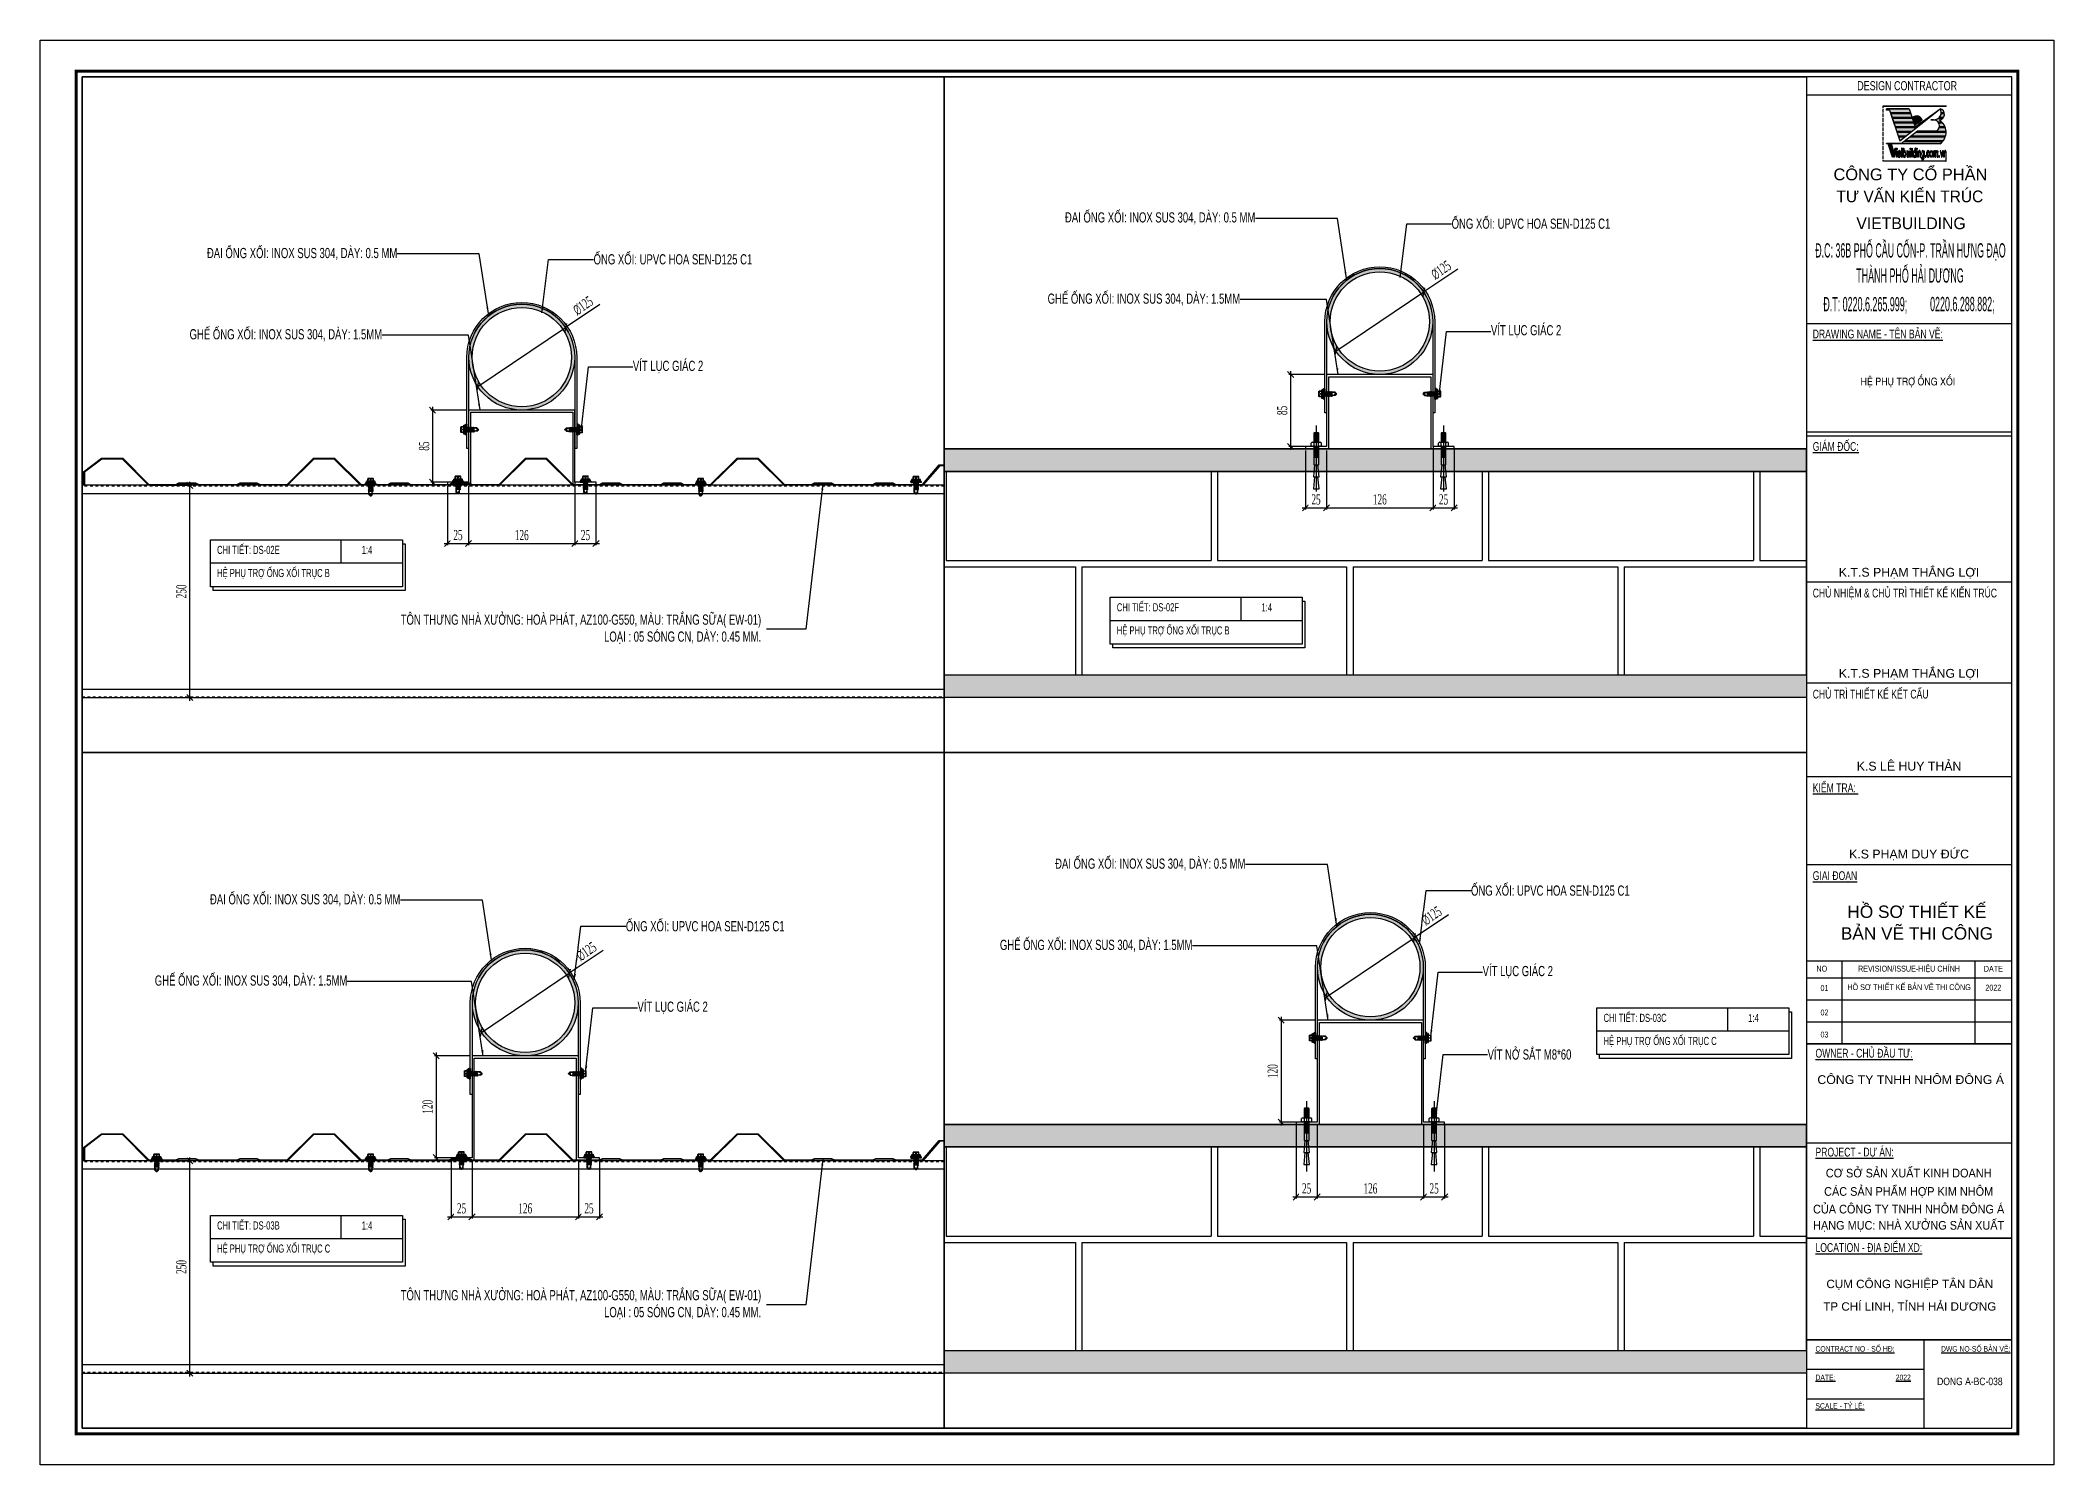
# Model space of a CAD drawing. Header units: inches. Extents: x 1359 to 46357, y -3807 to 191.
# Drawn here: x 25513 to 26107, y -1109 to -689 of the extents above; entities that cross this region are included whole.
import ezdxf
from ezdxf.enums import TextEntityAlignment as Align

# ---------------------------------------------------------------- set-up
doc = ezdxf.new("R2010")
doc.units = ezdxf.units.IN
doc.header["$MEASUREMENT"] = 0
doc.linetypes.add('CENTER2', pattern=[28.575, 19.05, -3.175, 3.175, -3.175])
doc.linetypes.add('DD3', pattern=[0.2, 0.1, -0.1])
for name, color, linetype in [('114', 114, 'Continuous'), ('2', 2, 'Continuous'), ('3', 3, 'Continuous'), ('7', 7, 'Continuous'), ('DIM', 8, 'Continuous'), ('flashing', 6, 'Continuous'), ('GHI CHU', 7, 'Continuous'), ('KhungTen', 7, 'Continuous'), ('STRUCTURE', 1, 'Continuous')]:
    doc.layers.add(name, color=color, linetype=linetype)
doc.styles.add('ST1', font='vntimeh.shx', dxfattribs={"width": 0.6})
doc.styles.add('ST1H', font='vnshxh.shx', dxfattribs={"width": 0.7})
doc.styles.add('ST4', font='VHARIALN.TTF')
doc.styles.add('TILLE', font='VHARIAL.TTF', dxfattribs={"width": 0.7})
doc.dimstyles.new('3', dxfattribs={"dimtxt": 3.5, "dimasz": 1.8, "dimexe": 1, "dimexo": 0, "dimgap": 1, "dimtad": 1, "dimdec": 0, "dimlfac": 3, "dimzin": 0, "dimdsep": 46, "dimtxsty": 'ST1H', "dimblk": 'OBLIQUE', "dimcen": 1, "dimdle": 1, "dimclrd": 8, "dimclre": 8, "dimclrt": 3, "dimadec": 0, "dimazin": 0, "dimtfac": 1, "dimtdec": 0, "dimtix": 1, "dimtofl": 0, "dimtmove": 1, "dimatfit": 3, "dimfxl": 0.18, "dimtfill": 1, "dimtolj": 1, "dimtzin": 0, "dimlwd": -1, "dimlwe": -1, "dimarcsym": 1})
doc.dimstyles.new('4', dxfattribs={"dimtxt": 3, "dimasz": 1.8, "dimexe": 0.5, "dimexo": 0.5, "dimgap": 1, "dimtad": 1, "dimdec": 0, "dimlfac": 4, "dimzin": 0, "dimdsep": 46, "dimtxsty": 'ST1', "dimblk": 'OBLIQUE', "dimcen": 1, "dimdle": 1, "dimclrd": 8, "dimclre": 8, "dimclrt": 3, "dimadec": 0, "dimazin": 0, "dimtfac": 1, "dimtdec": 0, "dimtix": 1, "dimtmove": 0, "dimatfit": 3, "dimfxl": 0.18, "dimtfill": 1, "dimtolj": 1, "dimtzin": 0, "dimlwd": -1, "dimlwe": -1, "dimarcsym": 1})

# ---------------------------------------------------------------- blocks, each defined once
blk = doc.blocks.new('A2SBCVN-D')
h = blk.add_hatch(color=16)
h.paths.add_polyline_path([(543.68, 398.73), (543.73, 398.73), (543.73, 399.83), (543.68, 399.83)])
h.paths.add_polyline_path([(543.68, 397.35), (543.73, 397.35), (543.73, 398.45), (543.68, 398.45)])
h.paths.add_polyline_path([(543.68, 395.96), (543.73, 395.96), (543.73, 397.06), (543.68, 397.06)])
h.paths.add_polyline_path([(543.68, 394.58), (543.73, 394.58), (543.73, 395.68), (543.68, 395.68)])
h.paths.add_polyline_path([(543.68, 393.2), (543.73, 393.2), (543.73, 394.3), (543.68, 394.3)])
h.paths.add_polyline_path([(543.68, 391.82), (543.73, 391.82), (543.73, 392.92), (543.68, 392.92)])
h.paths.add_polyline_path([(543.68, 390.43), (543.73, 390.43), (543.73, 391.53), (543.68, 391.53)])
h.paths.add_polyline_path([(543.73, 390.15), (543.68, 390.15), (543.68, 389.05), (543.73, 389.05)])
h.paths.add_polyline_path([(543.68, 387.67), (543.73, 387.67), (543.73, 388.77), (543.68, 388.77)])
h.paths.add_polyline_path([(543.68, 386.28), (543.73, 386.28), (543.73, 387.38), (543.68, 387.38)])
h.paths.add_polyline_path([(543.73, 384.62), (543.68, 384.62), (543.68, 384.4), (543.73, 384.4)])
h.paths.add_polyline_path([(543.68, 384.9), (543.73, 384.9), (543.73, 386), (543.68, 386)])
h.paths.add_polyline_path([(543.73, 400.57), (562.24, 400.57), (562.24, 400.63), (543.68, 400.63), (543.68, 400.11), (543.73, 400.11)])
h = blk.add_hatch(color=16)
h.paths.add_polyline_path([(560.46, 399.83, -0.138544), (560.81, 398.73), (561.67, 398.73, 0.260318)])
h.paths.add_polyline_path([(561.74, 398.45), (560.79, 398.45, -0.1433), (560.34, 397.35), (561.52, 397.35, 0.172481)])
h.paths.add_polyline_path([(561.31, 397.06), (560.07, 397.06, -0.19294), (558.57, 396.56), (557.83, 396.56), (557.75, 396.49), (558.41, 396.49, -0.2212), (559.77, 395.96), (560.95, 395.96, 0.057734), (560.18, 396.53, 0.193391)])
h.paths.add_polyline_path([(561.23, 395.68), (559.99, 395.68, -0.168052), (560.24, 394.58), (561.93, 394.58, 0.079058)])
h.paths.add_polyline_path([(562.04, 394.3), (560.19, 394.3, -0.174147), (559.51, 393.35), (553.81, 393.35), (553.62, 393.2), (562.26, 393.2, 0.067915)])
h.paths.add_polyline_path([(562.27, 392.92), (553.27, 392.92), (551.89, 391.82), (562.12, 391.82, 0.067165)])
h.paths.add_polyline_path([(562.03, 391.53), (551.53, 391.53), (550.15, 390.43), (561.44, 390.43, 0.075638)])
h.paths.add_polyline_path([(561.21, 390.15), (549.8, 390.15), (549.1, 389.59), (549.12, 389.54), (546.02, 389.54), (546.04, 389.47), (560.42, 389.47, 0.062807)])
h = blk.add_hatch(color=16)
h.paths.add_polyline_path([(552.45, 397.35), (554.57, 397.35, 0.327957)])
h.paths.add_polyline_path([(553.23, 394.88), (554.34, 395.68), (552.96, 395.68)])
edge = h.paths.add_edge_path()
edge.add_line((554.74, 395.96), (555.24, 396.33))
edge.add_arc((553.51, 395.91), 1.78, 13.59965, 40.32237)
edge.add_line((554.87, 397.06), (552.51, 397.06))
edge.add_line((552.51, 397.06), (552.87, 395.96))
edge.add_line((552.87, 395.96), (554.74, 395.96))
for points in [[(546.02, 389.54), (544.67, 389.54), (544.67, 389.49), (545.11, 389.49), (546.43, 385.5), (546.96, 385.5), (547.5, 388.18), (547.25, 388.18), (546.96, 386.62)], [(561.38, 387.45), (561.21, 387.45), (560.93, 385.92), (560.66, 387.45), (560.49, 387.45), (560.85, 385.51), (561.01, 385.51)], [(562.12, 384.4), (543.68, 384.4), (543.68, 384.35), (562.12, 384.35)], [(562.28, 384.4), (562.12, 384.4), (562.12, 384.35), (562.28, 384.35)]]:
    blk.add_hatch(color=16).paths.add_polyline_path(points)
h = blk.add_hatch(color=16)
h.paths.add_polyline_path([(547.8, 387.45), (547.63, 387.45), (547.63, 385.51), (547.8, 385.51)])
h.paths.add_polyline_path([(547.8, 388.18), (547.64, 388.18), (547.64, 387.8), (547.8, 387.8)])
h = blk.add_hatch(color=16)
edge = h.paths.add_edge_path()
edge.add_ellipse((548.44, 386.48), major_axis=(0, 1.01), ratio=0.467993, start_angle=-1.65359, end_angle=181.65359)
edge.add_line((548.46, 385.46), (548.46, 385.74))
edge.add_ellipse((548.45, 386.39), major_axis=(0, -0.658), ratio=0.439031, start_angle=270.61566, end_angle=362.36604, ccw=False)
edge.add_line((548.16, 386.39), (548.46, 386.39))
edge.add_line((548.46, 386.39), (548.46, 386.67))
edge.add_line((548.46, 386.67), (548.18, 386.67))
edge.add_ellipse((548.45, 386.66), major_axis=(0, 0.553), ratio=0.480235, start_angle=357.42527, end_angle=449.74626, ccw=False)
edge.add_line((548.46, 387.22), (548.46, 387.49))
edge = h.paths.add_edge_path()
edge.add_ellipse((548.44, 386.48), major_axis=(0, 1.01), ratio=0.467993, start_angle=-95.06323, end_angle=-1.65359)
edge.add_line((548.46, 387.49), (548.46, 387.22))
edge.add_ellipse((548.45, 386.66), major_axis=(0, 0.553), ratio=0.480235, start_angle=270.25374, end_angle=357.42527, ccw=False)
edge.add_line((548.71, 386.67), (548.46, 386.67))
edge.add_line((548.46, 386.67), (548.46, 386.39))
edge.add_line((548.46, 386.39), (548.92, 386.39))
edge = h.paths.add_edge_path()
edge.add_ellipse((548.44, 386.48), major_axis=(0, 1.01), ratio=0.467993, start_angle=181.65359, end_angle=248.01879)
edge.add_line((548.88, 386.1), (548.71, 386.14))
edge.add_ellipse((548.45, 386.39), major_axis=(0, -0.658), ratio=0.439031, start_angle=362.36604, end_angle=427.09973, ccw=False)
edge.add_line((548.46, 385.74), (548.46, 385.46))
h.paths.add_polyline_path([(549.44, 387.45), (549.28, 387.45), (549.28, 388.18), (549.11, 388.18), (549.11, 387.45), (548.99, 387.45), (548.99, 387.19), (549.11, 387.19), (549.11, 385.51), (549.28, 385.51), (549.28, 387.19), (549.44, 387.19)])
h = blk.add_hatch(color=16)
edge = h.paths.add_edge_path()
edge.add_ellipse((561.92, 386.62), major_axis=(0, 0.592), ratio=0.429631, start_angle=337.64297, end_angle=431.11554, ccw=False)
edge.add_arc((561.75, 386.94), 0.355, 22.22037, 39.41118, ccw=False)
edge.add_arc((560.91, 386.76), 1.21, 2.42274, 15.04467, ccw=False)
edge.add_line((562.12, 386.81), (562.12, 384.4))
edge.add_line((562.12, 384.4), (562.28, 384.4))
edge.add_line((562.28, 384.4), (562.28, 387.02))
edge.add_arc((561.86, 387.02), 0.426, 0.09229, 16.46786)
edge.add_arc((561.89, 387.12), 0.374, 2.90688, 68.6705)
edge.add_ellipse((561.94, 386.62), major_axis=(0, 0.867), ratio=0.461501, start_angle=347.94134, end_angle=400.5743)
edge.add_line((561.68, 387.28), (561.68, 387.44))
edge.add_line((561.68, 387.44), (561.51, 387.44))
edge.add_line((561.51, 387.44), (561.51, 385.52))
edge.add_line((561.51, 385.52), (561.68, 385.52))
edge.add_line((561.68, 385.52), (561.68, 386.81))
at = {"layer": 'GHI CHU'}
h = blk.add_hatch(color=256, dxfattribs=at)
h.paths.add_polyline_path([(551.83, 398.45), (545.9, 398.45), (546.26, 397.35), (552.19, 397.35)])
h.paths.add_polyline_path([(552.29, 397.06), (546.35, 397.06), (546.71, 395.96), (552.65, 395.96)])
h.paths.add_polyline_path([(552.74, 395.68), (546.8, 395.68), (547.16, 394.58), (553.1, 394.58)])
h.paths.add_polyline_path([(553.53, 394.3), (547.25, 394.3), (547.61, 393.2), (552.15, 393.2)])
h.paths.add_polyline_path([(551.79, 392.92), (547.7, 392.92), (548.06, 391.82), (550.41, 391.82)])
h.paths.add_polyline_path([(550.06, 391.53), (548.16, 391.53), (548.52, 390.43), (548.68, 390.43)])
h.paths.add_polyline_path([(544.67, 399.83), (544.67, 399.4), (545.59, 399.4), (545.8, 398.73), (551.74, 398.73), (551.38, 399.83)])
h = blk.add_hatch(color=256, dxfattribs=at)
h.paths.add_polyline_path([(555.26, 395.68), (554.71, 395.68), (553.18, 394.58), (553.88, 394.58)])
h.paths.add_polyline_path([(556.99, 397.06), (556.63, 397.06), (555.1, 395.96), (555.61, 395.96)])
h.paths.add_polyline_path([(558.73, 398.45), (558.55, 398.45), (557.02, 397.35), (557.35, 397.35)])
h.paths.add_polyline_path([(560.46, 399.83), (558.94, 398.73), (559.08, 398.73)])
h = blk.add_hatch(color=256, dxfattribs=at)
h.paths.add_polyline_path([(552.26, 386.35), (552.1, 386.35), (552.1, 385.51), (552.26, 385.51)])
h.paths.add_polyline_path([(552.26, 388.18), (552.1, 388.18), (552.1, 386.35), (552.26, 386.35)])
h.paths.add_polyline_path([(551.85, 387.45), (551.67, 387.45), (551.67, 386.35), (551.85, 386.35)])
h.paths.add_polyline_path([(551.85, 386.35), (551.67, 386.35), (551.67, 385.51), (551.85, 385.51)])
h.paths.add_polyline_path([(551.84, 388.18), (551.68, 388.18), (551.68, 387.8), (551.84, 387.8)])
h.paths.add_polyline_path([(551.42, 387.44), (551.25, 387.44), (551.25, 386.35), (551.42, 386.35)])
edge = h.paths.add_edge_path()
edge.add_line((551.42, 386.35), (551.25, 386.35))
edge.add_line((551.25, 386.35), (551.25, 386.15))
edge.add_ellipse((551.01, 386.34), major_axis=(0, -0.592), ratio=0.429631, start_angle=370.82114, end_angle=431.11554, ccw=False)
edge.add_line((551.06, 385.76), (551.06, 385.49))
edge.add_ellipse((550.99, 386.34), major_axis=(0, -0.867), ratio=0.461501, start_angle=369.7106, end_angle=400.5743)
edge.add_line((551.25, 385.68), (551.25, 385.52))
edge.add_line((551.25, 385.52), (551.42, 385.52))
edge.add_line((551.42, 385.52), (551.42, 386.35))
edge = h.paths.add_edge_path()
edge.add_line((550.82, 386.15), (550.82, 386.35))
edge.add_line((550.82, 386.35), (550.65, 386.35))
edge.add_line((550.65, 386.35), (550.65, 385.94))
edge.add_arc((551.08, 385.94), 0.426, 180.09229, 196.46786)
edge.add_arc((551.04, 385.84), 0.374, 182.90688, 248.6705)
edge.add_ellipse((550.99, 386.34), major_axis=(0, -0.867), ratio=0.461501, start_angle=347.94134, end_angle=369.7106)
edge.add_line((551.06, 385.49), (551.06, 385.76))
edge.add_ellipse((551.01, 386.34), major_axis=(0, -0.592), ratio=0.429631, start_angle=337.64297, end_angle=370.82114, ccw=False)
edge.add_arc((551.19, 386.02), 0.355, 202.22037, 219.41118, ccw=False)
edge.add_arc((552.03, 386.2), 1.21, 182.42274, 195.04467, ccw=False)
h.paths.add_polyline_path([(550.82, 387.45), (550.65, 387.45), (550.65, 386.35), (550.82, 386.35)])
edge = h.paths.add_edge_path()
edge.add_ellipse((550.03, 386.48), major_axis=(0, 1.01), ratio=0.405538, start_angle=262.78401, end_angle=401.54315)
edge.add_line((549.76, 387.23), (549.76, 388.18))
edge.add_line((549.76, 388.18), (549.59, 388.18))
edge.add_line((549.59, 388.18), (549.59, 386.35))
edge.add_line((549.59, 386.35), (549.76, 386.35))
edge.add_ellipse((550.02, 386.47), major_axis=(0, -0.743), ratio=0.34591, start_angle=80.54175, end_angle=279.45825, ccw=False)
edge.add_line((550.27, 386.35), (550.44, 386.35))
edge = h.paths.add_edge_path()
edge.add_ellipse((550.03, 386.48), major_axis=(0, 1.01), ratio=0.405538, start_angle=138.45685, end_angle=262.78401)
edge.add_line((550.44, 386.35), (550.27, 386.35))
edge.add_ellipse((550.02, 386.47), major_axis=(0, -0.743), ratio=0.34591, start_angle=-80.54175, end_angle=80.54175, ccw=False)
edge.add_line((549.76, 386.35), (549.59, 386.35))
edge.add_line((549.59, 386.35), (549.59, 385.51))
edge.add_line((549.59, 385.51), (549.76, 385.51))
edge.add_line((549.76, 385.51), (549.76, 385.72))
h = blk.add_hatch(color=256, dxfattribs=at)
edge = h.paths.add_edge_path()
edge.add_line((553.3, 388.18), (553.13, 388.18))
edge.add_line((553.13, 388.18), (553.13, 387.23))
edge.add_ellipse((552.86, 386.48), major_axis=(0, 1.01), ratio=0.405538, start_angle=-41.54315, end_angle=-11.40788)
edge.add_line((552.94, 387.47), (552.94, 387.19))
edge.add_ellipse((552.87, 386.47), major_axis=(0, -0.743), ratio=0.34591, start_angle=14.87451, end_angle=165.12549, ccw=False)
edge.add_line((552.94, 385.75), (552.94, 385.49))
edge.add_ellipse((552.86, 386.48), major_axis=(0, 1.01), ratio=0.405538, start_angle=191.40788, end_angle=221.54315)
edge.add_line((553.13, 385.72), (553.13, 385.51))
edge.add_line((553.13, 385.51), (553.3, 385.51))
edge.add_line((553.3, 385.51), (553.3, 388.18))
edge = h.paths.add_edge_path()
edge.add_ellipse((552.87, 386.47), major_axis=(0, -0.743), ratio=0.34591, start_angle=165.12549, end_angle=374.87451, ccw=False)
edge.add_line((552.94, 387.19), (552.94, 387.47))
edge.add_ellipse((552.86, 386.48), major_axis=(0, 1.01), ratio=0.405538, start_angle=-11.40788, end_angle=191.40788)
edge.add_line((552.94, 385.49), (552.94, 385.75))
h = blk.add_hatch(color=256, dxfattribs=at)
h.paths.add_polyline_path([(554.72, 386.54), (554.55, 386.54), (554.55, 385.51), (554.72, 385.51)])
edge = h.paths.add_edge_path()
edge.add_ellipse((554.38, 386.62), major_axis=(0, 0.867), ratio=0.461501, start_angle=347.94134, end_angle=400.5743)
edge.add_line((554.12, 387.28), (554.12, 387.44))
edge.add_line((554.12, 387.44), (553.95, 387.44))
edge.add_line((553.95, 387.44), (553.95, 386.54))
edge.add_line((553.95, 386.54), (554.12, 386.54))
edge.add_line((554.12, 386.54), (554.12, 386.81))
edge.add_ellipse((554.36, 386.62), major_axis=(0, 0.592), ratio=0.429631, start_angle=337.64297, end_angle=431.11554, ccw=False)
edge.add_arc((554.18, 386.94), 0.355, 22.22037, 39.41118, ccw=False)
edge.add_arc((553.34, 386.76), 1.21, 2.42274, 15.04467, ccw=False)
edge.add_line((554.55, 386.81), (554.55, 386.54))
edge.add_line((554.55, 386.54), (554.72, 386.54))
edge.add_line((554.72, 386.54), (554.72, 387.02))
edge.add_arc((554.29, 387.02), 0.426, 0.09229, 16.46786)
edge.add_arc((554.33, 387.12), 0.374, 2.90688, 68.6705)
h.paths.add_polyline_path([(554.12, 386.54), (553.95, 386.54), (553.95, 385.52), (554.12, 385.52)])
h.paths.add_polyline_path([(553.72, 387.45), (553.55, 387.45), (553.55, 385.51), (553.72, 385.51)])
h.paths.add_polyline_path([(553.72, 388.18), (553.56, 388.18), (553.56, 387.8), (553.72, 387.8)])
h = blk.add_hatch(color=256, dxfattribs=at)
edge = h.paths.add_edge_path()
edge.add_line((555.79, 386.54), (555.62, 386.54))
edge.add_ellipse((555.37, 386.5), major_axis=(0, -0.71), ratio=0.36195, start_angle=-93.15697, end_angle=93.15697, ccw=False)
edge.add_line((555.11, 386.54), (554.93, 386.54))
edge.add_ellipse((555.34, 386.5), major_axis=(0, -0.994), ratio=0.412615, start_angle=267.53347, end_angle=403.88923)
edge.add_line((555.62, 385.78), (555.62, 385.48))
edge.add_ellipse((555.35, 385.48), major_axis=(0, 0.487), ratio=0.558443, start_angle=109.47253, end_angle=270, ccw=False)
edge.add_line((555.1, 385.32), (554.93, 385.37))
edge.add_ellipse((555.35, 385.71), major_axis=(0, -0.994), ratio=0.451737, start_angle=289.93133, end_angle=436.3167)
edge.add_line((555.79, 385.47), (555.79, 386.54))
edge = h.paths.add_edge_path()
edge.add_line((555.79, 387.44), (555.62, 387.44))
edge.add_line((555.62, 387.44), (555.62, 387.21))
edge.add_ellipse((555.34, 386.5), major_axis=(0, -0.994), ratio=0.412615, start_angle=136.11077, end_angle=267.53347)
edge.add_line((554.93, 386.54), (555.11, 386.54))
edge.add_ellipse((555.37, 386.5), major_axis=(0, -0.71), ratio=0.36195, start_angle=93.15697, end_angle=266.84303, ccw=False)
edge.add_line((555.62, 386.54), (555.79, 386.54))
edge.add_line((555.79, 386.54), (555.79, 387.44))
h = blk.add_hatch(color=256, dxfattribs=at)
edge = h.paths.add_edge_path()
edge.add_ellipse((556.92, 386.5), major_axis=(0, -0.994), ratio=0.466355, start_angle=277.69478, end_angle=431.13362)
edge.add_line((557.36, 386.17), (557.18, 386.22))
edge.add_ellipse((556.92, 386.48), major_axis=(0, -0.732), ratio=0.388198, start_angle=278.95447, end_angle=429.57905, ccw=False)
edge.add_line((556.64, 386.36), (556.46, 386.36))
edge = h.paths.add_edge_path()
edge.add_ellipse((556.92, 386.5), major_axis=(0, -0.994), ratio=0.466355, start_angle=112.4126, end_angle=277.69478)
edge.add_line((556.46, 386.36), (556.64, 386.36))
edge.add_ellipse((556.92, 386.48), major_axis=(0, -0.732), ratio=0.388198, start_angle=117.33128, end_angle=278.95447, ccw=False)
edge.add_line((557.17, 386.81), (557.35, 386.87))
edge = h.paths.add_edge_path()
edge.add_ellipse((557.88, 386.48), major_axis=(0, -0.732), ratio=0.388198, start_angle=81.04553, end_angle=278.95447, ccw=False)
edge.add_line((558.16, 386.36), (558.34, 386.36))
edge.add_ellipse((557.88, 386.5), major_axis=(0, -0.994), ratio=0.466355, start_angle=82.30522, end_angle=277.69478)
edge.add_line((557.42, 386.36), (557.6, 386.36))
edge = h.paths.add_edge_path()
edge.add_ellipse((557.88, 386.48), major_axis=(0, -0.732), ratio=0.388198, start_angle=-81.04553, end_angle=81.04553, ccw=False)
edge.add_line((557.6, 386.36), (557.42, 386.36))
edge.add_ellipse((557.88, 386.5), major_axis=(0, -0.994), ratio=0.466355, start_angle=-82.30522, end_angle=82.30522)
edge.add_line((558.34, 386.36), (558.16, 386.36))
h = blk.add_hatch(color=256, dxfattribs=at)
edge = h.paths.add_edge_path()
edge.add_spline(control_points=[(559.26, 386.81), (559.27, 386.87), (559.28, 386.96), (559.33, 387.08), (559.38, 387.16), (559.44, 387.19), (559.48, 387.19), (559.49, 387.19)], knot_values=[0, 0, 0, 0, 11.081479, 18.244879, 23.976294, 28.152413, 30.786044, 30.786044, 30.786044, 30.786044], degree=3, periodic=0)
edge.add_ellipse((559.42, 386.62), major_axis=(0.095, 0.575), ratio=0.385084, start_angle=293.17495, end_angle=365.36311, ccw=False)
edge.add_line((559.66, 386.81), (559.66, 385.52))
edge.add_line((559.66, 385.52), (559.83, 385.52))
edge.add_line((559.83, 385.52), (559.83, 387))
edge.add_spline(control_points=[(559.83, 387), (559.83, 387.01), (559.82, 387.06), (559.81, 387.15), (559.78, 387.27), (559.74, 387.38), (559.67, 387.46), (559.58, 387.49), (559.5, 387.49), (559.42, 387.47), (559.35, 387.4), (559.3, 387.32), (559.26, 387.23), (559.24, 387.17), (559.23, 387.15)], knot_values=[0, 0, 0, 0, 2.354431, 9.360482, 17.790385, 25.124088, 31.700767, 37.28702, 42.777566, 47.268232, 53.023974, 59.355994, 66.629373, 71.187747, 71.187747, 71.187747, 71.187747], degree=3, periodic=0)
edge.add_spline(control_points=[(559.23, 387.15), (559.22, 387.19), (559.2, 387.27), (559.16, 387.37), (559.11, 387.43), (559.04, 387.48), (558.97, 387.49), (558.89, 387.49), (558.81, 387.45), (558.74, 387.37), (558.7, 387.31), (558.68, 387.28)], knot_values=[0, 0, 0, 0, 8.754315, 14.529021, 20.507142, 24.712325, 29.168518, 34.074723, 40.327725, 46.124469, 53.763056, 53.763056, 53.763056, 53.763056], degree=3, periodic=0)
edge.add_line((558.68, 387.28), (558.68, 387.44))
edge.add_line((558.68, 387.44), (558.51, 387.44))
edge.add_line((558.51, 387.44), (558.51, 385.52))
edge.add_line((558.51, 385.52), (558.68, 385.52))
edge.add_line((558.68, 385.52), (558.68, 386.81))
edge.add_ellipse((558.92, 386.62), major_axis=(0, 0.592), ratio=0.429631, start_angle=337.64297, end_angle=431.11554, ccw=False)
edge.add_arc((558.76, 387), 0.31, 13.97298, 32.37003, ccw=False)
edge.add_arc((557.89, 386.76), 1.21, 2.42274, 15.04467, ccw=False)
edge.add_line((559.1, 386.81), (559.1, 385.51))
edge.add_line((559.1, 385.51), (559.26, 385.51))
edge.add_line((559.26, 385.51), (559.26, 386.81))
for points in [[(556.27, 385.89), (556.08, 385.89), (556.08, 385.51), (556.27, 385.51)], [(560.31, 385.89), (560.12, 385.89), (560.12, 385.51), (560.31, 385.51)]]:
    blk.add_hatch(color=256, dxfattribs=at).paths.add_polyline_path(points)
for p, q in [((543.68, 400.11), (543.73, 400.11)), ((543.68, 399.83), (543.73, 399.83)), ((543.68, 398.73), (543.73, 398.73)), ((543.68, 398.45), (543.73, 398.45)), ((544.67, 399.83), (551.38, 399.83)), ((544.67, 399.4), (544.67, 399.83)), ((545.8, 398.73), (551.74, 398.73)), ((545.9, 398.45), (551.83, 398.45)), ((558.55, 398.45), (558.73, 398.45)), ((558.94, 398.73), (559.08, 398.73)), ((560.79, 398.45), (561.74, 398.45)), ((560.81, 398.73), (561.67, 398.73)), ((543.68, 397.35), (543.73, 397.35)), ((543.68, 397.35), (543.73, 397.35)), ((543.68, 397.06), (543.73, 397.06)), ((543.68, 395.96), (543.73, 395.96)), ((543.68, 395.68), (543.73, 395.68)), ((543.68, 394.58), (543.73, 394.58)), ((543.68, 394.3), (543.73, 394.3)), ((543.68, 393.2), (543.73, 393.2)), ((543.68, 392.92), (543.73, 392.92)), ((546.26, 397.35), (552.19, 397.35)), ((546.35, 397.06), (552.29, 397.06)), ((546.71, 395.96), (552.65, 395.96)), ((546.8, 395.68), (552.74, 395.68)), ((547.16, 394.58), (553.88, 394.58)), ((547.25, 394.3), (553.53, 394.3)), ((547.61, 393.2), (552.15, 393.2)), ((547.7, 392.92), (551.79, 392.92)), ((549.03, 389.54), (553.81, 393.35)), ((552.45, 397.35), (554.57, 397.35)), ((552.51, 397.06), (554.87, 397.06)), ((552.87, 395.96), (554.74, 395.96)), ((552.96, 395.68), (554.34, 395.68)), ((554.71, 395.68), (555.26, 395.68)), ((555.1, 395.96), (555.61, 395.96)), ((556.63, 397.06), (556.99, 397.06)), ((557.02, 397.35), (557.35, 397.35)), ((559.77, 395.96), (560.95, 395.96)), ((559.99, 395.68), (561.23, 395.68)), ((560.07, 397.06), (561.31, 397.06)), ((560.19, 394.3), (562.04, 394.3)), ((560.24, 394.58), (561.93, 394.58)), ((560.34, 397.35), (561.52, 397.35)), ((543.68, 391.82), (543.73, 391.82)), ((543.68, 391.53), (543.73, 391.53)), ((543.68, 390.43), (543.73, 390.43)), ((543.68, 390.15), (543.73, 390.15)), ((543.68, 389.05), (543.73, 389.05)), ((543.68, 388.77), (543.73, 388.77)), ((543.68, 387.67), (543.73, 387.67)), ((543.68, 387.38), (543.73, 387.38)), ((543.68, 386.28), (543.73, 386.28)), ((548.06, 391.82), (550.41, 391.82)), ((548.16, 391.53), (550.06, 391.53)), ((548.52, 390.43), (548.68, 390.43)), ((549.8, 390.15), (561.21, 390.15)), ((550.15, 390.43), (561.44, 390.43)), ((551.53, 391.53), (562.03, 391.53)), ((551.89, 391.82), (562.12, 391.82)), ((543.68, 386), (543.73, 386)), ((543.68, 384.9), (543.73, 384.9)), ((543.68, 384.62), (543.73, 384.62))]:
    blk.add_line(p, q)
at = {"color": 16}
for p, q in [((562.18, 400.57), (562.24, 400.57)), ((553.27, 392.92), (562.27, 392.92)), ((553.62, 393.2), (562.26, 393.2)), ((553.81, 393.35), (559.51, 393.35)), ((558.41, 396.49), (557.75, 396.49)), ((558.57, 396.56), (557.83, 396.56)), ((549.12, 389.54), (544.67, 389.54)), ((545.11, 389.49), (544.67, 389.49)), ((560.42, 389.47), (546.04, 389.47)), ((548.16, 386.39), (548.92, 386.39)), ((548.18, 386.67), (548.71, 386.67)), ((560.42, 389.47), (548.61, 389.47)), ((548.71, 386.14), (548.88, 386.1)), ((562.28, 384.4), (543.68, 384.4)), ((543.68, 384.4), (543.68, 384.35)), ((562.28, 384.35), (543.68, 384.35))]:
    blk.add_line(p, q, dxfattribs=at)
at = {"color": 176}
blk.add_line((557.75, 396.49), (557.83, 396.56), dxfattribs=at)
at = {"color": 16}
for points in [[(543.68, 400.11), (543.68, 400.63), (562.24, 400.63), (562.24, 400.57)], [(543.68, 398.73), (543.68, 399.83)], [(543.68, 397.35), (543.68, 398.45)], [(543.73, 400.11), (543.73, 400.57), (562.18, 400.57), (562.18, 400.57)], [(543.73, 398.73), (543.73, 399.83)], [(543.73, 397.35), (543.73, 398.45)], [(543.68, 395.96), (543.68, 397.06)], [(543.68, 394.58), (543.68, 395.68)], [(543.68, 393.2), (543.68, 394.3)], [(543.68, 391.82), (543.68, 392.92)], [(543.73, 395.96), (543.73, 397.06)], [(543.73, 394.58), (543.73, 395.68)], [(543.73, 393.2), (543.73, 394.3)], [(543.73, 391.82), (543.73, 392.92)], [(543.68, 390.43), (543.68, 391.53)], [(543.68, 389.05), (543.68, 390.15)], [(543.68, 387.67), (543.68, 388.77)], [(543.68, 386.28), (543.68, 387.38)], [(543.73, 390.43), (543.73, 391.53)], [(543.73, 389.05), (543.73, 390.15)], [(543.73, 387.67), (543.73, 388.77)], [(543.73, 386.28), (543.73, 387.38)], [(549.11, 387.19), (548.99, 387.19), (548.99, 387.45), (549.11, 387.45)], [(549.28, 387.45), (549.28, 388.18), (549.11, 388.18), (549.11, 387.45)], [(549.11, 387.19), (549.11, 385.51), (549.28, 385.51), (549.28, 387.19)], [(549.28, 387.45), (549.44, 387.45), (549.44, 387.19), (549.28, 387.19)], [(561.68, 386.81), (561.68, 385.52), (561.51, 385.52), (561.51, 387.44), (561.68, 387.44), (561.68, 387.28)], [(562.12, 386.81), (562.12, 384.35), (562.28, 384.35), (562.28, 387.02)], [(543.68, 384.9), (543.68, 386)], [(543.68, 384.4), (543.68, 384.62)], [(543.73, 384.9), (543.73, 386)], [(543.73, 384.4), (543.73, 384.62)]]:
    blk.add_lwpolyline(points, dxfattribs=at)
for points in [[(547.5, 388.18), (546.96, 385.5), (546.43, 385.5), (545.11, 389.49), (544.67, 389.49), (544.67, 389.54), (546.02, 389.54), (546.96, 386.62), (547.25, 388.18)], [(547.63, 387.45), (547.8, 387.45), (547.8, 385.51), (547.63, 385.51)], [(547.64, 388.18), (547.8, 388.18), (547.8, 387.8), (547.64, 387.8)], [(560.66, 387.45), (560.49, 387.45), (560.85, 385.51), (561.01, 385.51), (561.38, 387.45), (561.21, 387.45), (560.93, 385.92)]]:
    blk.add_lwpolyline(points, close=True, dxfattribs=at)
for centre, radius, start, end in [((558.69, 398.67), 2.12, 266.90313, 33.07941), ((560.08, 398.2), 1.67, 273.42206, 76.79415), ((558.53, 394.77), 1.73, 304.75817, 93.82587), ((558.12, 392.93), 4.15, 303.65002, 60.24555), ((561.89, 387.12), 0.374, 2.90688, 69.84098), ((561.75, 386.94), 0.355, 22.22037, 39.41118), ((560.91, 386.76), 1.21, 0.91786, 15.04467), ((561.86, 387.02), 0.426, 359.90771, 16.46786)]:
    blk.add_arc(centre, radius, start, end, dxfattribs=at)
blk.add_arc((553.51, 395.91), 1.78, 13.59965, 127.50143)
for centre, major_axis, ratio, start_param, end_param in [((548.44, 386.48), (0, 1.01), 0.467993, 1.954441, 7.942352), ((548.45, 386.39), (0, 0.658), 0.439031, 1.581542, 4.312704), ((548.45, 386.66), (0, 0.553), 0.480235, -1.566368, 1.566368), ((561.92, 386.62), (0, 0.592), 0.429631, -0.390204, 1.2412), ((561.94, 386.62), (0, 0.867), 0.461501, -0.708155, 0.210463)]:
    blk.add_ellipse(centre, major_axis=major_axis, ratio=ratio, start_param=start_param, end_param=end_param, dxfattribs=at)
at = {"layer": '2', "color": 157, "linetype": 'Continuous'}
blk.add_lwpolyline([(0, 420), (594, 420), (594, 0), (0, 0)], close=True, dxfattribs=at)
at = {"layer": '2', "color": 167, "linetype": 'Continuous', "const_width": 0.871}
blk.add_lwpolyline([(10.59, 9.07), (583.41, 9.07), (583.41, 410.93), (10.59, 410.93)], close=True, dxfattribs=at)
at = {"layer": '2', "color": 147, "linetype": 'Continuous'}
blk.add_lwpolyline([(12.33, 10.81), (581.67, 10.81), (581.67, 409.19), (12.33, 409.19)], close=True, dxfattribs=at)
at = {"layer": 'DIM'}
for p, q in [((551.38, 399.83), (544.67, 399.83)), ((545.59, 399.4), (544.67, 399.4)), ((545.59, 399.4), (544.67, 399.4)), ((545.59, 399.4), (548.55, 390.33)), ((546.02, 398.08), (548.55, 390.33)), ((548.55, 390.33), (560.46, 399.83)), ((551.38, 399.83), (553.11, 394.53)), ((553.11, 394.53), (560.46, 399.83))]:
    blk.add_line(p, q, dxfattribs=at)
at = {"layer": 'GHI CHU'}
for p, q in [((557.17, 386.81), (557.35, 386.87)), ((557.18, 386.22), (557.36, 386.17)), ((555.13, 385.31), (554.92, 385.37))]:
    blk.add_line(p, q, dxfattribs=at)
for points in [[(549.76, 385.72), (549.76, 385.51), (549.59, 385.51), (549.59, 388.18), (549.76, 388.18), (549.76, 387.23)], [(550.82, 386.15), (550.82, 387.45), (550.65, 387.45), (550.65, 385.94)], [(551.25, 386.15), (551.25, 387.44), (551.42, 387.44), (551.42, 385.52), (551.25, 385.52), (551.25, 385.68)], [(553.13, 387.23), (553.13, 388.18), (553.3, 388.18), (553.3, 385.51), (553.13, 385.51), (553.13, 385.72)], [(553.13, 385.72), (553.13, 385.51), (553.3, 385.51), (553.3, 388.18), (553.13, 388.18), (553.13, 387.23)], [(554.12, 386.81), (554.12, 385.52), (553.95, 385.52), (553.95, 387.44), (554.12, 387.44), (554.12, 387.28)], [(554.55, 386.81), (554.55, 385.51), (554.72, 385.51), (554.72, 387.02)], [(555.62, 387.21), (555.62, 387.44), (555.79, 387.44), (555.79, 385.47)], [(558.68, 386.81), (558.68, 385.52), (558.51, 385.52), (558.51, 387.44), (558.68, 387.44), (558.68, 387.28)], [(559.1, 386.81), (559.1, 385.51), (559.26, 385.51), (559.26, 386.81)], [(559.66, 386.81), (559.66, 385.52), (559.83, 385.52), (559.83, 387)], [(555.62, 385.47), (555.62, 385.78)]]:
    blk.add_lwpolyline(points, dxfattribs=at)
for points in [[(551.67, 387.45), (551.85, 387.45), (551.85, 385.51), (551.67, 385.51)], [(551.68, 388.18), (551.84, 388.18), (551.84, 387.8), (551.68, 387.8)], [(552.1, 388.18), (552.26, 388.18), (552.26, 385.51), (552.1, 385.51)], [(553.55, 387.45), (553.72, 387.45), (553.72, 385.51), (553.55, 385.51)], [(553.56, 388.18), (553.72, 388.18), (553.72, 387.8), (553.56, 387.8)], [(556.08, 385.51), (556.27, 385.51), (556.27, 385.89), (556.08, 385.89)], [(560.12, 385.51), (560.31, 385.51), (560.31, 385.89), (560.12, 385.89)]]:
    blk.add_lwpolyline(points, close=True, dxfattribs=at)
for centre, radius, start, end in [((552.03, 386.2), 1.21, 180.91786, 195.04467), ((554.33, 387.12), 0.374, 2.90688, 69.84098), ((554.18, 386.94), 0.355, 22.22037, 39.41118), ((553.34, 386.76), 1.21, 0.91786, 15.04467), ((554.29, 387.02), 0.426, 359.90771, 16.46786), ((558.76, 387), 0.31, 13.97298, 32.37003), ((557.89, 386.76), 1.21, 0.91786, 15.04467), ((551.08, 385.94), 0.426, 179.90771, 196.46786), ((551.04, 385.84), 0.374, 182.90688, 249.84098), ((551.19, 386.02), 0.355, 202.22037, 219.41118)]:
    blk.add_arc(centre, radius, start, end, dxfattribs=at)
for centre, major_axis, ratio, start_param, end_param in [((550.03, 386.48), (0, 1.01), 0.405538, -0.725065, 3.866657), ((550.02, 386.47), (0, -0.743), 0.34591, -1.570796, 4.712389), ((551.01, 386.34), (0, 0.592), 0.429631, 2.751389, 4.382793), ((552.86, 386.48), (0, 1.01), 0.405538, -0.725065, 3.866657), ((552.87, 386.47), (0, -0.743), 0.34591, -1.570796, 4.712389), ((554.36, 386.62), (0, 0.592), 0.429631, -0.390204, 1.2412), ((554.38, 386.62), (0, 0.867), 0.461501, -0.708155, 0.210463), ((555.34, 386.5), (0, 0.994), 0.412615, 2.375581, 7.049197), ((555.37, 386.5), (0, -0.71), 0.36195, -1.570796, 4.712389), ((556.92, 386.5), (0, 0.994), 0.466355, -1.179623, 4.383108), ((556.92, 386.48), (0, 0.732), 0.388198, -1.093776, 4.355976), ((557.88, 386.5), (0, -0.994), 0.466355, -1.570796, 4.712389), ((557.88, 386.48), (0, -0.732), 0.388198, -1.570796, 4.712389), ((558.92, 386.62), (0, 0.592), 0.429631, -0.390204, 1.2412), ((559.42, 386.62), (0.095, 0.575), 0.385084, -0.093604, 1.166317), ((550.99, 386.34), (0, 0.867), 0.461501, 2.433438, 3.352056), ((555.35, 385.71), (0, 0.994), 0.451737, 1.809615, 4.364522), ((555.35, 385.48), (0, 0.487), 0.558443, 1.570796, 4.372529)]:
    blk.add_ellipse(centre, major_axis=major_axis, ratio=ratio, start_param=start_param, end_param=end_param, dxfattribs=at)
for points in [[(558.68, 387.28), (558.74, 387.38), (558.81, 387.44), (558.9, 387.49), (558.97, 387.49), (559.04, 387.47), (559.1, 387.44), (559.16, 387.36), (559.19, 387.28), (559.23, 387.15)], [(559.23, 387.15), (559.25, 387.22), (559.3, 387.32), (559.36, 387.4), (559.42, 387.46), (559.49, 387.49), (559.58, 387.49), (559.66, 387.45), (559.73, 387.38), (559.78, 387.27), (559.81, 387.14), (559.82, 387.03), (559.83, 387)], [(559.49, 387.19), (559.45, 387.19), (559.39, 387.16), (559.34, 387.09), (559.29, 386.98), (559.26, 386.81)]]:
    blk.add_spline(points, degree=3, dxfattribs=at)
at = {"layer": 'KhungTen'}
for p, q in [((581.67, 409.19), (521.02, 409.19)), ((521.02, 409.19), (521.02, 139.14)), ((581.67, 139.14), (581.67, 409.19)), ((581.67, 403.82), (521.02, 403.82)), ((521.02, 336.46), (581.67, 336.46)), ((581.67, 304.48), (521.02, 304.48)), ((581.67, 303.27), (521.02, 303.27)), ((581.67, 260.21), (521.02, 260.21)), ((581.67, 230.41), (521.02, 230.41)), ((581.67, 202.78), (521.02, 202.78)), ((581.67, 176.88), (521.02, 176.88)), ((521.02, 148.54), (581.67, 148.54)), ((531.56, 137.09), (531.56, 148.54)), ((570.84, 124.1), (570.84, 148.54)), ((521.02, 143.59), (581.67, 143.59)), ((521.02, 143.59), (581.67, 143.59)), ((521.02, 139.14), (521.02, 66.81)), ((521.02, 137.09), (581.67, 137.09)), ((531.56, 130.59), (531.56, 137.09)), ((581.67, 66.81), (581.67, 139.14)), ((521.02, 130.59), (581.67, 130.59)), ((531.56, 124.1), (531.56, 130.59)), ((521.02, 124.1), (581.67, 124.1)), ((581.67, 124.1), (521.02, 124.1)), ((521.02, 94.94), (581.67, 94.94)), ((521.02, 66.81), (521.02, 36.8)), ((521.02, 66.81), (581.67, 66.81)), ((581.67, 66.81), (521.02, 66.81)), ((581.67, 36.8), (581.67, 66.81)), ((521.02, 36.8), (521.02, 10.81)), ((521.02, 36.8), (581.67, 36.8)), ((581.67, 36.8), (521.02, 36.8)), ((555.68, 36.8), (555.68, 10.81)), ((581.67, 10.81), (581.67, 36.8)), ((521.02, 28.14), (555.68, 28.14)), ((521.02, 19.47), (555.68, 19.47)), ((521.02, 10.81), (581.67, 10.81))]:
    blk.add_line(p, q, dxfattribs=at)
at = {"layer": '3', "ltscale": 0.5, "style": 'ST4'}
for tag, p in [('TENBANVE', (551.34, 319.39)), ('STT', (569.26, 24.56))]:
    blk.add_attdef(tag, text='', height=3, dxfattribs=at).set_placement(p, align=Align.MIDDLE_CENTER)
at = {"layer": 'KhungTen', "style": 'TILLE'}
for s, height, width, p in [('design contractor', 2.6966, 0.7, (550.76, 405.26)), ('thµnh phè h¶i d\xad¬ng', 4.2108, 0.447721, (551.6, 348.54))]:
    blk.add_text(s, height=height, dxfattribs=dict(at, width=width)).set_placement(p, align=Align.CENTER)
for s, height, width, p, p2 in [('c«ng ty cæ phÇn', 3.4657, 0.999149, (529.02, 378.72), (574.44, 378.72)), ('t\xad vÊn kiÕn tróc', 3.4657, 0.958998, (529.89, 372.24), (573.22, 372.24)), ('®.c: 36b phè cÇu cèn-p. trÇn h\xadng ®¹o', 4.2108, 0.447721, (523.64, 355.95), (579.83, 355.95))]:
    blk.add_text(s, height=height, dxfattribs=dict(at, width=width)).set_placement(p, p2, align=Align.FIT)
for s, height, width, p in [('vietbuilding', 3.4657, 0.958998, (535.78, 364.31)), ('®.t: 0220.6.265.999;', 4.2108, 0.447721, (526.03, 340.09)), (' 0220.6.288.882;', 4.2108, 0.447721, (556.79, 340.13)), ('%%Udrawing name - tªn b¶n vÏ:', 2.5992, 0.7, (522.9, 332.1)), ('%%Ugi¸m ®èc:', 2.5992, 0.7, (522.9, 298.93)), ('chñ nhiÖm & chñ tr× thiÕt kÕ kiÕn tróc', 2.5992, 0.7, (522.9, 255.72)), ('chñ tr× thiÕt kÕ KÕT CÊU', 2.5992, 0.7, (522.9, 225.92)), ('%%UKIÓM TRA: ', 2.5992, 0.7, (522.9, 198.29)), ('%%UGIAI §O¹N', 2.5992, 0.7, (522.9, 172.39)), ('%%uowner - chñ ®Çu t\xad:', 2.5992, 0.7, (523.71, 120.03)), ('%%uproject - dù ¸n:', 2.5992, 0.7, (523.71, 90.88)), ('%%ulocation - ®Þa ®iÓm xd:', 2.5992, 0.7, (523.71, 62.74)), ('%%ucontract no - sè h®:', 1.6386, 0.7, (523.71, 33.34)), ('%%udwg no-sè b¶n vÏ:', 1.6386, 0.7, (560.75, 33.34)), ('%%udate:', 1.639, 0.7, (523.71, 24.92)), ('%%U2022', 1.639, 0.7, (547.4, 24.92)), ('%%uscale - tû lÖ:', 1.6386, 0.7, (523.71, 16.51))]:
    blk.add_text(s, height=height, dxfattribs=dict(at, width=width)).set_placement(p)
for s, height, p in [('k.t.s ph¹m th¾ng lîi', 2.5992, (551.32, 263.14)), ('k.t.s ph¹m th¾ng lîi', 2.5992, (551.32, 233.34)), ('k.s L£ HUY TH¶N', 2.5992, (551.32, 205.97)), ('k.s PH¹M DUY §øC', 2.5992, (551.32, 180.06)), ('Hå S¥ THIÕT KÕ', 3.6389, (553.65, 163.05)), ('B¶N VÏ THI C¤NG', 3.6389, (553.65, 156.66)), ('C¤NG TY TNHH NH¤M §¤NG ¸', 2.5992, (551.8, 113.54)), ('CôM C¤NG NGHIÖP T¢N D¢N', 2.4563, (551.53, 53.3)), ('TP CHÝ LINH, TØNH H¶I D¦¥NG', 2.4563, (551.53, 46.66))]:
    blk.add_text(s, height=height, dxfattribs=at).set_placement(p, align=Align.MIDDLE_CENTER)
for s, height, width, p in [('no', 1.733, 0.7, (525.59, 146.26)), ('revision/issue-hiÖu chØnh', 1.7328, 0.7, (551.32, 146.26)), ('date', 1.733, 0.7, (576.19, 146.23)), ('01', 1.733, 0.7, (526.37, 140.55)), ('Hå S¥ THIÕT KÕ B¶N VÏ THI C¤NG', 1.7328, 0.7, (551.32, 140.81)), ('2022', 1.733, 0.7, (576.19, 140.67)), ('02', 1.733, 0.7, (526.37, 133.34)), ('03', 1.733, 0.7, (526.37, 126.84)), ('C¥ Së S¶N XUÊT KINH DOANH', 2.5553, 0.9, (551.2, 85.99)), ('CñA C¤NG TY TNHH NH¤M §¤NG ¸', 2.5553, 0.9, (551.2, 75.36)), ('C¸C S¶N PHÈM HîP KIM NH¤M', 2.5553, 0.9, (551.2, 80.57)), ('H¹NG MôC: NHµ X¦ëNG S¶N XUÊT', 2.5553, 0.9, (551.2, 70.58))]:
    blk.add_text(s, height=height, dxfattribs=dict(at, width=width)).set_placement(p, align=Align.MIDDLE_CENTER)
blk = doc.blocks.new('_Oblique')
at = {"color": 0, "linetype": 'ByBlock', "lineweight": -2}
blk.add_line((-0.5, -0.5), (0.5, 0.5), dxfattribs=at)
blk = doc.blocks.new('*D360')
at = {"color": 8, "linetype": 'Continuous', "transparency": 16777216}
for p, q in [((25557.62, -884.13), (25557.62, -819.55)), ((25546.71, -820.55), (25558.12, -820.55)), ((25546.71, -883.13), (25558.12, -883.13))]:
    blk.add_line(p, q, dxfattribs=at)
at = {"layer": 'Defpoints', "color": 0, "transparency": 16777216}
for p in [(25546.21, -820.55), (25557.62, -820.55), (25546.21, -883.13)]:
    blk.add_point(p, dxfattribs=at)
at = {"color": 8, "transparency": 16777216, "xscale": 1.8, "yscale": 1.8, "zscale": 1.8}
for p, rotation in [((25557.62, -820.55), 90), ((25557.62, -883.13), 270)]:
    blk.add_blockref('_Oblique', p, dxfattribs=dict(at, rotation=rotation))
at = {"color": 3, "transparency": 16777216, "insert": (25555.12, -851.84), "char_height": 3, "attachment_point": 5, "rotation": 90, "style": 'ST1', "bg_fill": 3, "box_fill_scale": 1.25, "bg_fill_color": 256, "bg_fill_true_color": 13158600, "bg_fill_transparency": 13895516}
blk.add_mtext('\\A1;250', dxfattribs=at)
blk = doc.blocks.new('Short_Self_drilling')
at = {"layer": 'STRUCTURE', "color": 1, "linetype": 'Continuous'}
for p, q in [((6.4, 1.7), (-6.4, 1.7)), ((5.1, 3.8), (-5.1, 3.8)), ((-2.6, 2.9), (-5.1, 2.9)), ((-3.4, 3.8), (-3.4, 6.8)), ((3, 7.2), (-3, 7.2)), ((2.6, 2.9), (-2.6, 2.9)), ((-2.1, 2.8), (-2.1, 2.9)), ((6.3, 0), (0, 0)), ((2.2, 2.8), (2.2, 2.9)), ((2.2, -0.5), (2.2, 0)), ((5.1, 2.9), (2.6, 2.9)), ((3.4, 3.8), (3.4, 6.8)), ((3, -1.2), (-2.7, -0.2)), ((3, -2.7), (-2.7, -1.8)), ((3, -4.2), (-2.7, -3.3)), ((3, -5.8), (-2.7, -4.8)), ((3, -7.3), (-2.7, -6.3)), ((-1.9, -8), (-2.7, -7.9)), ((-2.1, -1.4), (-2.1, -0.9)), ((-2.1, -2.9), (-2.1, -2.4)), ((-2.1, -4.4), (-2.1, -3.9)), ((-2.1, -6), (-2.1, -5.4)), ((-2.1, -7.5), (-2.1, -7)), ((-2.1, -12.3), (-2.1, -8.5)), ((3, -8.8), (-1.1, -8.1)), ((2.1, -12.3), (2.1, -9.1)), ((2.2, -2), (2.2, -1.5)), ((2.2, -3.6), (2.2, -3)), ((2.2, -5.1), (2.2, -4.6)), ((2.2, -6.6), (2.2, -6.1)), ((2.2, -8.1), (2.2, -7.6))]:
    blk.add_line(p, q, dxfattribs=at)
blk.add_lwpolyline([(6.4, 1.3), (6.4, 1.7), (2.1, 2.8), (-2.1, 2.8), (-6.4, 1.7), (-6.4, 1.3)], close=True, dxfattribs=at)
for points in [[(-6.4, 1.3, -0.088869), (-6.3, 0), (0, 0)], [(-0.1, 3.8), (-0.3, 6.2, 0.338878), (-3.1, 6.2), (-3.3, 3.8)], [(3.3, 3.8), (3.1, 6.2, 0.338878), (0.3, 6.2), (0.1, 3.8)], [(2.1, -12.3), (0.2, -14.2, -0.333596), (-0.2, -14.2), (-2.1, -12.3)], [(-0.1, -14), (-1, -12.2, -0.148657), (-1.4, -11.2), (-2, -7.7, -0.815006), (-1.2, -7.8, 0.150833), (-0.8, -8.7)], [(2.1, -12.3), (1.7, -11.7, 0.52242), (0.9, -11.7), (-0.2, -14.2)]]:
    blk.add_lwpolyline(points, format="xyb", dxfattribs=at)
for points in [[(3, -1.2), (2.2, -1.5), (-2.1, -0.8), (-2.7, -0.2), (-2.4, 0)], [(3, -2.7), (2.2, -3), (-2.1, -2.4), (-2.7, -1.8), (-2.1, -1.4), (2.2, -2), (3, -2.7)], [(3, -4.2), (2.2, -4.6), (-2.1, -3.9), (-2.7, -3.3), (-2.1, -2.9), (2.2, -3.6), (3, -4.2)], [(3, -5.8), (2.2, -6.1), (-2.1, -5.4), (-2.7, -4.8), (-2.1, -4.4), (2.2, -5.1), (3, -5.8)], [(3, -7.3), (2.2, -7.6), (-2.1, -7), (-2.7, -6.3), (-2.1, -6), (2.2, -6.6), (3, -7.3)], [(-1.8, -8.5), (-2.1, -8.5), (-2.7, -7.9), (-2.1, -7.5), (-1.8, -7.5)], [(-1.3, -7.6), (2.2, -8.1), (3, -8.8)], [(-1.2, 0), (2.2, -0.5), (3, -1.2)], [(3, -8.8), (2.2, -9.1), (-0.8, -8.7)]]:
    blk.add_lwpolyline(points, dxfattribs=at)
for centre, radius, start, end in [((-5, 3.3), 0.455, 109.7949, 250.2674), ((-3, 6.8), 0.429, 90.0311, 180.0311), ((3, 6.8), 0.429, 0.0311, 90.0311), ((5.1, 3.3), 0.435, 279.7276, 80.3347), ((10, 0.2), 3.74, 162.2963, 182.6103)]:
    blk.add_arc(centre, radius, start, end, dxfattribs=at)
blk = doc.blocks.new('A$Cb70e0635')
at = {"layer": '7'}
h = blk.add_hatch(dxfattribs=at)
h.set_pattern_fill('ANSI31', color=252, scale=4.363636, angle=270, style=0)
h.set_pattern_definition([(315, (273844.77137, -332343.17117), (0.3856946079, 0.3856946079), [])])
h.paths.add_polyline_path([(20.7, 7.7), (20.7, 5.6), (31.4, 5.6), (31.4, 7.7)])
h.paths.add_polyline_path([(31.4, 3.6), (31.4, 5.6), (20.7, 5.6), (20.7, 3.6)])
h.paths.add_polyline_path([(7.5, 5.6), (7.5, 3.6), (16.5, 3.6), (16.5, 5.6)])
h.paths.add_polyline_path([(7.5, 7.7), (7.5, 5.6), (16.5, 5.6), (16.5, 7.7)])
for p, q in [((7.5, 8), (7.5, 3.2)), ((7.5, 7.7), (16.5, 7.7)), ((7.5, 3.6), (16.5, 3.6)), ((16.5, 2), (16.5, 9.3)), ((19.6, 10.6), (17.2, 10.6)), ((19.6, 7.9), (17.2, 7.9)), ((19.6, 3.4), (17.2, 3.4)), ((19.6, 0.6), (17.2, 0.6)), ((20.3, 2), (20.3, 9.3)), ((20.3, 2), (20.3, 9.3)), ((20.3, 2), (20.3, 9.3)), ((20.7, 7.7), (31.4, 7.7)), ((20.7, 3.6), (31.4, 3.6)), ((31.4, 8), (31.4, 3.2))]:
    blk.add_line(p, q, dxfattribs=at)
at = {"layer": '7', "color": 5}
blk.add_line((20.7, 5.6), (22.7, 5.6), dxfattribs=at)
at = {"layer": '7'}
for points in [[(16.5, 8), (7.5, 8), (7.1, 7.7), (7.1, 3.6), (7.5, 3.2), (16.5, 3.2)], [(20.3, 3.2), (38.7, 3.2), (38.7, 8), (20.7, 8)], [(38.7, 4), (50.5, 2.8), (50.5, 8.4), (38.7, 7.2)], [(50.5, 4), (62.2, 2.8), (62.2, 8.4), (50.5, 7.2)]]:
    blk.add_lwpolyline(points, dxfattribs=at)
blk.add_lwpolyline([(20.3, 11.3), (20.7, 11.3), (20.7, 0), (20.3, 0)], close=True, dxfattribs=at)
for centre, radius, start, end in [((18.2, 9.3), 1.7, 126.383, 233.617), ((20.5, 5.6), 4.03, 145.9279, 214.0721), ((18.2, 2), 1.7, 126.383, 233.617), ((18.6, 9.3), 1.7, 306.383, 53.617), ((16.3, 5.6), 4.03, 325.9279, 34.0721), ((18.6, 2), 1.7, 306.383, 53.617)]:
    blk.add_arc(centre, radius, start, end, dxfattribs=at)
at = {"layer": 'DIM', "color": 1, "linetype": 'CENTER2', "ltscale": 0.08}
blk.add_line((0, 5.6), (69.2, 5.6), dxfattribs=at)
blk = doc.blocks.new('*D361')
at = {"color": 8, "linetype": 'Continuous', "transparency": 16777216}
blk.add_line((25678.55, -767.29), (25668.49, -774.05), dxfattribs=at)
at = {"layer": 'Defpoints', "color": 0, "transparency": 16777216}
blk.add_point((25642.58, -791.47), dxfattribs=at)
at = {"color": 8, "transparency": 16777216, "xscale": 1.8, "yscale": 1.8, "zscale": 1.8, "rotation": 33.90981928173502}
blk.add_blockref('_Oblique', (25642.58, -791.47), dxfattribs=at)
at = {"color": 3, "transparency": 16777216, "insert": (25673.62, -767.59), "char_height": 3, "attachment_point": 5, "rotation": 33.90982, "style": 'ST1', "bg_fill": 3, "box_fill_scale": 1.25, "bg_fill_color": 256, "bg_fill_true_color": 13158600, "bg_fill_transparency": 15102972}
blk.add_mtext('\\A1;∅125', dxfattribs=at)
at = {"color": 8, "linetype": 'Continuous', "transparency": 16777216}
blk.add_line((25642.58, -791.47), (25668.49, -774.05), dxfattribs=at)
at = {"layer": 'Defpoints', "color": 0, "transparency": 16777216}
blk.add_point((25668.49, -774.05), dxfattribs=at)
at = {"color": 8, "transparency": 16777216, "xscale": 1.8, "yscale": 1.8, "zscale": 1.8, "rotation": 213.909819281735}
blk.add_blockref('_Oblique', (25668.49, -774.05), dxfattribs=at)
blk = doc.blocks.new('*D362')
at = {"color": 8, "linetype": 'Continuous', "transparency": 16777216}
for p, q in [((25639.33, -798.37), (25628.73, -798.37)), ((25629.23, -797.37), (25629.23, -820.63)), ((25639.33, -819.63), (25628.73, -819.63))]:
    blk.add_line(p, q, dxfattribs=at)
at = {"layer": 'Defpoints', "color": 0, "transparency": 16777216}
for p in [(25639.83, -798.37), (25629.23, -819.63), (25639.83, -819.63)]:
    blk.add_point(p, dxfattribs=at)
at = {"color": 8, "transparency": 16777216, "xscale": 1.8, "yscale": 1.8, "zscale": 1.8}
for p, rotation in [((25629.23, -798.37), 90), ((25629.23, -819.63), 270)]:
    blk.add_blockref('_Oblique', p, dxfattribs=dict(at, rotation=rotation))
at = {"color": 3, "transparency": 16777216, "insert": (25626.73, -809), "char_height": 3, "attachment_point": 5, "rotation": 90, "style": 'ST1', "bg_fill": 3, "box_fill_scale": 1.25, "bg_fill_color": 256, "bg_fill_true_color": 13158600, "bg_fill_transparency": 12003820}
blk.add_mtext('\\A1;85', dxfattribs=at)
blk = doc.blocks.new('*D363')
at = {"color": 8, "linetype": 'Continuous', "transparency": 16777216}
for p, q in [((25633.64, -820.8), (25633.64, -838.24)), ((25639.83, -820.8), (25639.83, -838.24)), ((25632.64, -837.74), (25640.83, -837.74))]:
    blk.add_line(p, q, dxfattribs=at)
at = {"layer": 'Defpoints', "color": 0, "transparency": 16777216}
for p in [(25633.64, -820.3), (25639.83, -820.3)]:
    blk.add_point(p, dxfattribs=at)
at = {"color": 8, "transparency": 16777216, "xscale": 1.8, "yscale": 1.8, "zscale": 1.8, "rotation": 180}
blk.add_blockref('_Oblique', (25633.64, -837.74), dxfattribs=at)
at = {"color": 8, "transparency": 16777216, "xscale": 1.8, "yscale": 1.8, "zscale": 1.8}
blk.add_blockref('_Oblique', (25639.83, -837.74), dxfattribs=at)
at = {"color": 3, "transparency": 16777216, "insert": (25636.73, -835.24), "char_height": 3, "attachment_point": 5, "style": 'ST1', "bg_fill": 3, "box_fill_scale": 1.25, "bg_fill_color": 256, "bg_fill_true_color": 13158600, "bg_fill_transparency": 0}
blk.add_mtext('\\A1;25', dxfattribs=at)
at = {"layer": 'Defpoints', "color": 0, "transparency": 16777216}
blk.add_point((25639.83, -837.74), dxfattribs=at)
blk = doc.blocks.new('*D364')
at = {"color": 8, "linetype": 'Continuous', "transparency": 16777216}
for p, q in [((25639.83, -820.8), (25639.83, -838.24)), ((25671.24, -820.13), (25671.24, -838.24)), ((25638.83, -837.74), (25672.24, -837.74))]:
    blk.add_line(p, q, dxfattribs=at)
at = {"layer": 'Defpoints', "color": 0, "transparency": 16777216}
for p in [(25671.24, -819.63), (25639.83, -820.3), (25671.24, -837.74)]:
    blk.add_point(p, dxfattribs=at)
at = {"color": 8, "transparency": 16777216, "xscale": 1.8, "yscale": 1.8, "zscale": 1.8, "rotation": 180}
blk.add_blockref('_Oblique', (25639.83, -837.74), dxfattribs=at)
at = {"color": 8, "transparency": 16777216, "xscale": 1.8, "yscale": 1.8, "zscale": 1.8}
blk.add_blockref('_Oblique', (25671.24, -837.74), dxfattribs=at)
at = {"color": 3, "transparency": 16777216, "insert": (25655.54, -835.24), "char_height": 3, "attachment_point": 5, "style": 'ST1', "bg_fill": 3, "box_fill_scale": 1.25, "bg_fill_color": 256, "bg_fill_true_color": 13158600, "bg_fill_transparency": 9090206}
blk.add_mtext('\\A1;126', dxfattribs=at)
blk = doc.blocks.new('*D365')
at = {"color": 8, "linetype": 'Continuous', "transparency": 16777216}
for p, q in [((25671.24, -819.63), (25671.24, -838.24)), ((25677.44, -820.13), (25677.44, -838.24)), ((25670.24, -837.74), (25678.44, -837.74))]:
    blk.add_line(p, q, dxfattribs=at)
at = {"layer": 'Defpoints', "color": 0, "transparency": 16777216}
for p in [(25671.24, -819.13), (25677.44, -819.63)]:
    blk.add_point(p, dxfattribs=at)
at = {"color": 8, "transparency": 16777216, "xscale": 1.8, "yscale": 1.8, "zscale": 1.8, "rotation": 180}
blk.add_blockref('_Oblique', (25671.24, -837.74), dxfattribs=at)
at = {"color": 8, "transparency": 16777216, "xscale": 1.8, "yscale": 1.8, "zscale": 1.8}
blk.add_blockref('_Oblique', (25677.44, -837.74), dxfattribs=at)
at = {"color": 3, "transparency": 16777216, "insert": (25674.34, -835.24), "char_height": 3, "attachment_point": 5, "style": 'ST1', "bg_fill": 3, "box_fill_scale": 1.25, "bg_fill_color": 256, "bg_fill_true_color": 13158600, "bg_fill_transparency": 15122700}
blk.add_mtext('\\A1;25', dxfattribs=at)
at = {"layer": 'Defpoints', "color": 0, "transparency": 16777216}
blk.add_point((25677.44, -837.74), dxfattribs=at)
blk = doc.blocks.new('*D369')
at = {"color": 8, "linetype": 'Continuous', "transparency": 16777216}
blk.add_line((25931.68, -756.79), (25921.63, -763.54), dxfattribs=at)
at = {"layer": 'Defpoints', "color": 0, "transparency": 16777216}
blk.add_point((25895.72, -780.96), dxfattribs=at)
at = {"color": 8, "transparency": 16777216, "xscale": 1.8, "yscale": 1.8, "zscale": 1.8, "rotation": 33.90981928173781}
blk.add_blockref('_Oblique', (25895.72, -780.96), dxfattribs=at)
at = {"color": 3, "transparency": 16777216, "insert": (25926.76, -757.09), "char_height": 3, "attachment_point": 5, "rotation": 33.90982, "style": 'ST1', "bg_fill": 3, "box_fill_scale": 1.25, "bg_fill_color": 256, "bg_fill_true_color": 13158600, "bg_fill_transparency": 15241948}
blk.add_mtext('\\A1;∅125', dxfattribs=at)
at = {"color": 8, "linetype": 'Continuous', "transparency": 16777216}
blk.add_line((25895.72, -780.96), (25921.63, -763.54), dxfattribs=at)
at = {"layer": 'Defpoints', "color": 0, "transparency": 16777216}
blk.add_point((25921.63, -763.54), dxfattribs=at)
at = {"color": 8, "transparency": 16777216, "xscale": 1.8, "yscale": 1.8, "zscale": 1.8, "rotation": 213.9098192817378}
blk.add_blockref('_Oblique', (25921.63, -763.54), dxfattribs=at)
blk = doc.blocks.new('*D370')
at = {"color": 8, "linetype": 'Continuous', "transparency": 16777216}
for p, q in [((25892.47, -787.86), (25881.87, -787.86)), ((25882.37, -786.86), (25882.37, -810.13)), ((25892.47, -809.13), (25881.87, -809.13))]:
    blk.add_line(p, q, dxfattribs=at)
at = {"layer": 'Defpoints', "color": 0, "transparency": 16777216}
for p in [(25892.97, -787.86), (25882.37, -809.13), (25892.97, -809.13)]:
    blk.add_point(p, dxfattribs=at)
at = {"color": 8, "transparency": 16777216, "xscale": 1.8, "yscale": 1.8, "zscale": 1.8}
for p, rotation in [((25882.37, -787.86), 90), ((25882.37, -809.13), 270)]:
    blk.add_blockref('_Oblique', p, dxfattribs=dict(at, rotation=rotation))
at = {"color": 3, "transparency": 16777216, "insert": (25879.87, -798.49), "char_height": 3, "attachment_point": 5, "rotation": 90, "style": 'ST1', "bg_fill": 3, "box_fill_scale": 1.25, "bg_fill_color": 256, "bg_fill_true_color": 13158600, "bg_fill_transparency": 12006916}
blk.add_mtext('\\A1;85', dxfattribs=at)
blk = doc.blocks.new('*D366')
at = {"color": 8, "linetype": 'Continuous', "transparency": 16777216}
for p, q in [((25886.77, -810.3), (25886.77, -827.73)), ((25892.97, -810.3), (25892.97, -827.73)), ((25885.77, -827.23), (25893.97, -827.23))]:
    blk.add_line(p, q, dxfattribs=at)
at = {"layer": 'Defpoints', "color": 0, "transparency": 16777216}
for p in [(25886.77, -809.8), (25892.97, -809.8)]:
    blk.add_point(p, dxfattribs=at)
at = {"color": 8, "transparency": 16777216, "xscale": 1.8, "yscale": 1.8, "zscale": 1.8, "rotation": 180}
blk.add_blockref('_Oblique', (25886.77, -827.23), dxfattribs=at)
at = {"color": 8, "transparency": 16777216, "xscale": 1.8, "yscale": 1.8, "zscale": 1.8}
blk.add_blockref('_Oblique', (25892.97, -827.23), dxfattribs=at)
at = {"color": 3, "transparency": 16777216, "insert": (25889.87, -824.73), "char_height": 3, "attachment_point": 5, "style": 'ST1', "bg_fill": 3, "box_fill_scale": 1.25, "bg_fill_color": 256, "bg_fill_true_color": 13158600, "bg_fill_transparency": 15361308}
blk.add_mtext('\\A1;25', dxfattribs=at)
at = {"layer": 'Defpoints', "color": 0, "transparency": 16777216}
blk.add_point((25892.97, -827.23), dxfattribs=at)
blk = doc.blocks.new('*D367')
at = {"color": 8, "linetype": 'Continuous', "transparency": 16777216}
for p, q in [((25892.97, -810.3), (25892.97, -827.73)), ((25924.38, -809.63), (25924.38, -827.73)), ((25891.97, -827.23), (25925.38, -827.23))]:
    blk.add_line(p, q, dxfattribs=at)
at = {"layer": 'Defpoints', "color": 0, "transparency": 16777216}
for p in [(25892.97, -809.8), (25924.38, -809.13), (25924.38, -827.23)]:
    blk.add_point(p, dxfattribs=at)
at = {"color": 8, "transparency": 16777216, "xscale": 1.8, "yscale": 1.8, "zscale": 1.8, "rotation": 180}
blk.add_blockref('_Oblique', (25892.97, -827.23), dxfattribs=at)
at = {"color": 8, "transparency": 16777216, "xscale": 1.8, "yscale": 1.8, "zscale": 1.8}
blk.add_blockref('_Oblique', (25924.38, -827.23), dxfattribs=at)
at = {"color": 3, "transparency": 16777216, "insert": (25908.68, -824.73), "char_height": 3, "attachment_point": 5, "style": 'ST1', "bg_fill": 3, "box_fill_scale": 1.25, "bg_fill_color": 256, "bg_fill_true_color": 13158600, "bg_fill_transparency": 12005368}
blk.add_mtext('\\A1;126', dxfattribs=at)
blk = doc.blocks.new('*D368')
at = {"color": 8, "linetype": 'Continuous', "transparency": 16777216}
for p, q in [((25924.38, -809.13), (25924.38, -827.73)), ((25930.58, -809.63), (25930.58, -827.73)), ((25923.38, -827.23), (25931.58, -827.23))]:
    blk.add_line(p, q, dxfattribs=at)
at = {"layer": 'Defpoints', "color": 0, "transparency": 16777216}
for p in [(25924.38, -808.63), (25930.58, -809.13)]:
    blk.add_point(p, dxfattribs=at)
at = {"color": 8, "transparency": 16777216, "xscale": 1.8, "yscale": 1.8, "zscale": 1.8, "rotation": 180}
blk.add_blockref('_Oblique', (25924.38, -827.23), dxfattribs=at)
at = {"color": 8, "transparency": 16777216, "xscale": 1.8, "yscale": 1.8, "zscale": 1.8}
blk.add_blockref('_Oblique', (25930.58, -827.23), dxfattribs=at)
at = {"color": 3, "transparency": 16777216, "insert": (25927.48, -824.73), "char_height": 3, "attachment_point": 5, "style": 'ST1', "bg_fill": 3, "box_fill_scale": 1.25, "bg_fill_color": 256, "bg_fill_true_color": 13158600, "bg_fill_transparency": 15431980}
blk.add_mtext('\\A1;25', dxfattribs=at)
at = {"layer": 'Defpoints', "color": 0, "transparency": 16777216}
blk.add_point((25930.58, -827.23), dxfattribs=at)
blk = doc.blocks.new('*D371')
at = {"color": 8, "linetype": 'Continuous', "transparency": 16777216}
for p, q in [((25546.71, -1019.74), (25558.12, -1019.74)), ((25557.62, -1083.32), (25557.62, -1018.74)), ((25546.71, -1082.32), (25558.12, -1082.32))]:
    blk.add_line(p, q, dxfattribs=at)
at = {"layer": 'Defpoints', "color": 0, "transparency": 16777216}
for p in [(25546.21, -1019.74), (25557.62, -1019.74), (25546.21, -1082.32)]:
    blk.add_point(p, dxfattribs=at)
at = {"color": 8, "transparency": 16777216, "xscale": 1.8, "yscale": 1.8, "zscale": 1.8}
for p, rotation in [((25557.62, -1019.74), 90), ((25557.62, -1082.32), 270)]:
    blk.add_blockref('_Oblique', p, dxfattribs=dict(at, rotation=rotation))
at = {"color": 3, "transparency": 16777216, "insert": (25555.12, -1051.03), "char_height": 3, "attachment_point": 5, "rotation": 90, "style": 'ST1', "bg_fill": 3, "box_fill_scale": 1.25, "bg_fill_color": 256, "bg_fill_true_color": 13158600, "bg_fill_transparency": 15431980}
blk.add_mtext('\\A1;250', dxfattribs=at)
blk = doc.blocks.new('*D372')
at = {"color": 8, "linetype": 'Continuous', "transparency": 16777216}
blk.add_line((25679.58, -957.7), (25669.53, -964.45), dxfattribs=at)
at = {"layer": 'Defpoints', "color": 0, "transparency": 16777216}
blk.add_point((25643.62, -981.87), dxfattribs=at)
at = {"color": 8, "transparency": 16777216, "xscale": 1.8, "yscale": 1.8, "zscale": 1.8, "rotation": 33.90981928174053}
blk.add_blockref('_Oblique', (25643.62, -981.87), dxfattribs=at)
at = {"color": 3, "transparency": 16777216, "insert": (25674.65, -958), "char_height": 3, "attachment_point": 5, "rotation": 33.90982, "style": 'ST1', "bg_fill": 3, "box_fill_scale": 1.25, "bg_fill_color": 256, "bg_fill_true_color": 13158600, "bg_fill_transparency": 0}
blk.add_mtext('\\A1;∅125', dxfattribs=at)
at = {"color": 8, "linetype": 'Continuous', "transparency": 16777216}
blk.add_line((25643.62, -981.87), (25669.53, -964.45), dxfattribs=at)
at = {"layer": 'Defpoints', "color": 0, "transparency": 16777216}
blk.add_point((25669.53, -964.45), dxfattribs=at)
at = {"color": 8, "transparency": 16777216, "xscale": 1.8, "yscale": 1.8, "zscale": 1.8, "rotation": 213.9098192817406}
blk.add_blockref('_Oblique', (25669.53, -964.45), dxfattribs=at)
blk = doc.blocks.new('*D373')
at = {"color": 8, "linetype": 'Continuous', "transparency": 16777216}
for p, q in [((25634.67, -1019.32), (25634.67, -1036.76)), ((25640.87, -1019.32), (25640.87, -1036.76)), ((25633.67, -1036.26), (25641.87, -1036.26))]:
    blk.add_line(p, q, dxfattribs=at)
at = {"layer": 'Defpoints', "color": 0, "transparency": 16777216}
for p in [(25634.67, -1018.82), (25640.87, -1018.82)]:
    blk.add_point(p, dxfattribs=at)
at = {"color": 8, "transparency": 16777216, "xscale": 1.8, "yscale": 1.8, "zscale": 1.8, "rotation": 180}
blk.add_blockref('_Oblique', (25634.67, -1036.26), dxfattribs=at)
at = {"color": 8, "transparency": 16777216, "xscale": 1.8, "yscale": 1.8, "zscale": 1.8}
blk.add_blockref('_Oblique', (25640.87, -1036.26), dxfattribs=at)
at = {"color": 3, "transparency": 16777216, "insert": (25637.77, -1033.76), "char_height": 3, "attachment_point": 5, "style": 'ST1', "bg_fill": 3, "box_fill_scale": 1.25, "bg_fill_color": 256, "bg_fill_true_color": 13158600, "bg_fill_transparency": 15565420}
blk.add_mtext('\\A1;25', dxfattribs=at)
at = {"layer": 'Defpoints', "color": 0, "transparency": 16777216}
blk.add_point((25640.87, -1036.26), dxfattribs=at)
blk = doc.blocks.new('*D374')
at = {"color": 8, "linetype": 'Continuous', "transparency": 16777216}
for p, q in [((25640.87, -1019.32), (25640.87, -1036.76)), ((25672.28, -1019.32), (25672.28, -1036.76)), ((25639.87, -1036.26), (25673.28, -1036.26))]:
    blk.add_line(p, q, dxfattribs=at)
at = {"layer": 'Defpoints', "color": 0, "transparency": 16777216}
for p in [(25640.87, -1018.82), (25672.28, -1018.82), (25672.28, -1036.26)]:
    blk.add_point(p, dxfattribs=at)
at = {"color": 8, "transparency": 16777216, "xscale": 1.8, "yscale": 1.8, "zscale": 1.8, "rotation": 180}
blk.add_blockref('_Oblique', (25640.87, -1036.26), dxfattribs=at)
at = {"color": 8, "transparency": 16777216, "xscale": 1.8, "yscale": 1.8, "zscale": 1.8}
blk.add_blockref('_Oblique', (25672.28, -1036.26), dxfattribs=at)
at = {"color": 3, "transparency": 16777216, "insert": (25656.57, -1033.76), "char_height": 3, "attachment_point": 5, "style": 'ST1', "bg_fill": 3, "box_fill_scale": 1.25, "bg_fill_color": 256, "bg_fill_true_color": 13158600, "bg_fill_transparency": 15585116}
blk.add_mtext('\\A1;126', dxfattribs=at)
blk = doc.blocks.new('*D375')
at = {"color": 8, "linetype": 'Continuous', "transparency": 16777216}
for p, q in [((25672.28, -1019.32), (25672.28, -1036.76)), ((25678.48, -1019.32), (25678.48, -1036.76)), ((25671.28, -1036.26), (25679.48, -1036.26))]:
    blk.add_line(p, q, dxfattribs=at)
at = {"layer": 'Defpoints', "color": 0, "transparency": 16777216}
for p in [(25672.28, -1018.82), (25678.48, -1018.82)]:
    blk.add_point(p, dxfattribs=at)
at = {"color": 8, "transparency": 16777216, "xscale": 1.8, "yscale": 1.8, "zscale": 1.8, "rotation": 180}
blk.add_blockref('_Oblique', (25672.28, -1036.26), dxfattribs=at)
at = {"color": 8, "transparency": 16777216, "xscale": 1.8, "yscale": 1.8, "zscale": 1.8}
blk.add_blockref('_Oblique', (25678.48, -1036.26), dxfattribs=at)
at = {"color": 3, "transparency": 16777216, "insert": (25675.38, -1033.76), "char_height": 3, "attachment_point": 5, "style": 'ST1', "bg_fill": 3, "box_fill_scale": 1.25, "bg_fill_color": 256, "bg_fill_true_color": 13158600, "bg_fill_transparency": 12595136}
blk.add_mtext('\\A1;25', dxfattribs=at)
at = {"layer": 'Defpoints', "color": 0, "transparency": 16777216}
blk.add_point((25678.48, -1036.26), dxfattribs=at)
blk = doc.blocks.new('*D376')
at = {"color": 8, "linetype": 'Continuous', "transparency": 16777216}
for p, q in [((25640.37, -988.77), (25629.76, -988.77)), ((25630.26, -987.77), (25630.26, -1019.82)), ((25640.37, -1018.82), (25629.76, -1018.82))]:
    blk.add_line(p, q, dxfattribs=at)
at = {"layer": 'Defpoints', "color": 0, "transparency": 16777216}
for p in [(25640.87, -988.77), (25630.26, -1018.82), (25640.87, -1018.82)]:
    blk.add_point(p, dxfattribs=at)
at = {"color": 8, "transparency": 16777216, "xscale": 1.8, "yscale": 1.8, "zscale": 1.8}
for p, rotation in [((25630.26, -988.77), 90), ((25630.26, -1018.82), 270)]:
    blk.add_blockref('_Oblique', p, dxfattribs=dict(at, rotation=rotation))
at = {"color": 3, "transparency": 16777216, "insert": (25627.76, -1003.8), "char_height": 3, "attachment_point": 5, "rotation": 90, "style": 'ST1', "bg_fill": 3, "box_fill_scale": 1.25, "bg_fill_color": 256, "bg_fill_true_color": 13158600, "bg_fill_transparency": 8979548}
blk.add_mtext('\\A1;120', dxfattribs=at)
blk = doc.blocks.new('*D377')
at = {"color": 8, "linetype": 'Continuous', "transparency": 16777216}
blk.add_line((25928.91, -947.19), (25918.85, -953.95), dxfattribs=at)
at = {"layer": 'Defpoints', "color": 0, "transparency": 16777216}
blk.add_point((25892.94, -971.36), dxfattribs=at)
at = {"color": 8, "transparency": 16777216, "xscale": 1.8, "yscale": 1.8, "zscale": 1.8, "rotation": 33.90981928175716}
blk.add_blockref('_Oblique', (25892.94, -971.36), dxfattribs=at)
at = {"color": 3, "transparency": 16777216, "insert": (25923.98, -947.49), "char_height": 3, "attachment_point": 5, "rotation": 33.90982, "style": 'ST1', "bg_fill": 3, "box_fill_scale": 1.25, "bg_fill_color": 256, "bg_fill_true_color": 13158600, "bg_fill_transparency": 12595136}
blk.add_mtext('\\A1;∅125', dxfattribs=at)
at = {"color": 8, "linetype": 'Continuous', "transparency": 16777216}
blk.add_line((25892.94, -971.36), (25918.85, -953.95), dxfattribs=at)
at = {"layer": 'Defpoints', "color": 0, "transparency": 16777216}
blk.add_point((25918.85, -953.95), dxfattribs=at)
at = {"color": 8, "transparency": 16777216, "xscale": 1.8, "yscale": 1.8, "zscale": 1.8, "rotation": 213.9098192817572}
blk.add_blockref('_Oblique', (25918.85, -953.95), dxfattribs=at)
blk = doc.blocks.new('*D378')
at = {"color": 8, "linetype": 'Continuous', "transparency": 16777216}
for p, q in [((25889.69, -978.26), (25879.09, -978.26)), ((25879.59, -977.26), (25879.59, -1009.32)), ((25889.69, -1008.32), (25879.09, -1008.32))]:
    blk.add_line(p, q, dxfattribs=at)
at = {"layer": 'Defpoints', "color": 0, "transparency": 16777216}
for p in [(25890.19, -978.26), (25879.59, -1008.32), (25890.19, -1008.32)]:
    blk.add_point(p, dxfattribs=at)
at = {"color": 8, "transparency": 16777216, "xscale": 1.8, "yscale": 1.8, "zscale": 1.8}
for p, rotation in [((25879.59, -978.26), 90), ((25879.59, -1008.32), 270)]:
    blk.add_blockref('_Oblique', p, dxfattribs=dict(at, rotation=rotation))
at = {"color": 3, "transparency": 16777216, "insert": (25877.09, -993.29), "char_height": 3, "attachment_point": 5, "rotation": 90, "style": 'ST1', "bg_fill": 3, "box_fill_scale": 1.25, "bg_fill_color": 256, "bg_fill_true_color": 13158600, "bg_fill_transparency": 16777213}
blk.add_mtext('\\A1;120', dxfattribs=at)
blk = doc.blocks.new('*D379')
at = {"color": 8, "linetype": 'Continuous', "transparency": 16777216}
for p, q in [((25884, -1008.82), (25884, -1030.89)), ((25890.19, -1008.82), (25890.19, -1030.89)), ((25883, -1030.39), (25891.19, -1030.39))]:
    blk.add_line(p, q, dxfattribs=at)
at = {"layer": 'Defpoints', "color": 0, "transparency": 16777216}
for p in [(25884, -1008.32), (25890.19, -1008.32)]:
    blk.add_point(p, dxfattribs=at)
at = {"color": 8, "transparency": 16777216, "xscale": 1.8, "yscale": 1.8, "zscale": 1.8, "rotation": 180}
blk.add_blockref('_Oblique', (25884, -1030.39), dxfattribs=at)
at = {"color": 8, "transparency": 16777216, "xscale": 1.8, "yscale": 1.8, "zscale": 1.8}
blk.add_blockref('_Oblique', (25890.19, -1030.39), dxfattribs=at)
at = {"color": 3, "transparency": 16777216, "insert": (25887.1, -1027.89), "char_height": 3, "attachment_point": 5, "style": 'ST1', "bg_fill": 3, "box_fill_scale": 1.25, "bg_fill_color": 256, "bg_fill_true_color": 13158600, "bg_fill_transparency": 8847351}
blk.add_mtext('\\A1;25', dxfattribs=at)
at = {"layer": 'Defpoints', "color": 0, "transparency": 16777216}
blk.add_point((25890.19, -1030.39), dxfattribs=at)
blk = doc.blocks.new('*D380')
at = {"color": 8, "linetype": 'Continuous', "transparency": 16777216}
for p, q in [((25890.19, -1008.82), (25890.19, -1030.89)), ((25921.61, -1008.82), (25921.61, -1030.89)), ((25889.19, -1030.39), (25922.61, -1030.39))]:
    blk.add_line(p, q, dxfattribs=at)
at = {"layer": 'Defpoints', "color": 0, "transparency": 16777216}
for p in [(25890.19, -1008.32), (25921.61, -1008.32), (25921.61, -1030.39)]:
    blk.add_point(p, dxfattribs=at)
at = {"color": 8, "transparency": 16777216, "xscale": 1.8, "yscale": 1.8, "zscale": 1.8, "rotation": 180}
blk.add_blockref('_Oblique', (25890.19, -1030.39), dxfattribs=at)
at = {"color": 8, "transparency": 16777216, "xscale": 1.8, "yscale": 1.8, "zscale": 1.8}
blk.add_blockref('_Oblique', (25921.61, -1030.39), dxfattribs=at)
at = {"color": 3, "transparency": 16777216, "insert": (25905.9, -1027.89), "char_height": 3, "attachment_point": 5, "style": 'ST1', "bg_fill": 3, "box_fill_scale": 1.25, "bg_fill_color": 256, "bg_fill_true_color": 13158600, "bg_fill_transparency": 9062271}
blk.add_mtext('\\A1;126', dxfattribs=at)
blk = doc.blocks.new('*D381')
at = {"color": 8, "linetype": 'Continuous', "transparency": 16777216}
for p, q in [((25921.61, -1008.82), (25921.61, -1030.89)), ((25927.8, -1008.82), (25927.8, -1030.89)), ((25920.61, -1030.39), (25928.8, -1030.39))]:
    blk.add_line(p, q, dxfattribs=at)
at = {"layer": 'Defpoints', "color": 0, "transparency": 16777216}
for p in [(25921.61, -1008.32), (25927.8, -1008.32)]:
    blk.add_point(p, dxfattribs=at)
at = {"color": 8, "transparency": 16777216, "xscale": 1.8, "yscale": 1.8, "zscale": 1.8, "rotation": 180}
blk.add_blockref('_Oblique', (25921.61, -1030.39), dxfattribs=at)
at = {"color": 8, "transparency": 16777216, "xscale": 1.8, "yscale": 1.8, "zscale": 1.8}
blk.add_blockref('_Oblique', (25927.8, -1030.39), dxfattribs=at)
at = {"color": 3, "transparency": 16777216, "insert": (25924.7, -1027.89), "char_height": 3, "attachment_point": 5, "style": 'ST1', "bg_fill": 3, "box_fill_scale": 1.25, "bg_fill_color": 256, "bg_fill_true_color": 13158600, "bg_fill_transparency": 8522124}
blk.add_mtext('\\A1;25', dxfattribs=at)
at = {"layer": 'Defpoints', "color": 0, "transparency": 16777216}
blk.add_point((25927.8, -1030.39), dxfattribs=at)
blk = doc.blocks.new('*D382')
at = {"color": 8, "linetype": 'Continuous', "transparency": 16777216}
for p, q in [((25889.69, -978.26), (25879.09, -978.26)), ((25879.59, -977.26), (25879.59, -1009.32)), ((25889.69, -1008.32), (25879.09, -1008.32))]:
    blk.add_line(p, q, dxfattribs=at)
at = {"layer": 'Defpoints', "color": 0, "transparency": 16777216}
for p in [(25890.19, -978.26), (25879.59, -1008.32), (25890.19, -1008.32)]:
    blk.add_point(p, dxfattribs=at)
at = {"color": 8, "transparency": 16777216, "xscale": 1.8, "yscale": 1.8, "zscale": 1.8}
for p, rotation in [((25879.59, -978.26), 90), ((25879.59, -1008.32), 270)]:
    blk.add_blockref('_Oblique', p, dxfattribs=dict(at, rotation=rotation))
at = {"color": 3, "transparency": 16777216, "insert": (25877.09, -993.29), "char_height": 3, "attachment_point": 5, "rotation": 90, "style": 'ST1', "bg_fill": 3, "box_fill_scale": 1.25, "bg_fill_color": 256, "bg_fill_true_color": 13158600, "bg_fill_transparency": 14287408}
blk.add_mtext('\\A1;120', dxfattribs=at)

msp = doc.modelspace()

# ---------------------------------------------------------------- hatches: boundary and pattern name
h = msp.add_hatch()
h.set_pattern_fill('AR-SAND', color=8, scale=2, angle=90, style=0)
h.set_pattern_definition([(232.5, (-27385.8927, 301956.843), (-3.853647538, 0.125986716), [0, -3.04, 0, -3.4, 0, -3.25]), (262.5, (-27385.8927, 301956.843), (-5.64429213, -3.53955341), [0, -1.64, 0, -2.74, 0, -1.05]), (302.5, (-27385.8927, 301959.303), (-0.011318107, -6.228283724), [0, -1, 0, -3.6, 0, -4.7]), (312.5, (-27385.8927, 301959.303), (-1.75535113, -6.01225321), [0, -0.5, 0, -2.36, 0, -2.7])])
h.paths.add_polyline_path([(26034.5121, -816.4628), (26034.5121, -809.7961), (25780.1676, -809.7961), (25780.1676, -816.4628)])
h = msp.add_hatch()
h.set_pattern_fill('AR-B816C', color=8, scale=5, style=0)
h.set_pattern_definition([(0, (-274739.27, -36562.79), (40, -40), [78.125, -1.875]), (0, (-274779.27, -36564.664), (40, -40), [78.125, -1.875]), (270, (-274739.27, -36562.79), (-40, -40), [-41.875, 38.125]), (270, (-274741.147, -36562.79), (-40, -40), [-41.875, 38.125])])
h.paths.add_polyline_path([(25780.1676, -816.4628), (25780.1676, -876.4628), (26034.5121, -876.4628), (26034.5121, -816.4628)])
h = msp.add_hatch()
h.set_pattern_fill('AR-SAND', color=8, scale=2, angle=90, style=0)
h.set_pattern_definition([(127.5, (517.3453, 637.388), (-3.85364754, -0.1259867), [0, -3.04, 0, -3.4, 0, -3.25]), (97.5, (517.3453, 637.388), (-5.6442921, 3.5395534), [0, -1.64, 0, -2.74, 0, -1.05]), (57.5, (517.3453, 634.928), (-0.0113181, 6.22828372), [0, -1, 0, -3.6, 0, -4.7]), (47.5, (517.3453, 634.928), (-1.7553511, 6.0122532), [0, -0.5, 0, -2.36, 0, -2.7])])
h.paths.add_polyline_path([(26034.5121, -883.1295), (26034.5121, -876.4628), (25780.1676, -876.4628), (25780.1676, -883.1295)])
h = msp.add_hatch()
h.set_pattern_fill('AR-SAND', color=8, scale=2, angle=90, style=0)
h.set_pattern_definition([(232.5, (-27385.8927, 301757.653), (-3.853647538, 0.125986716), [0, -3.04, 0, -3.4, 0, -3.25]), (262.5, (-27385.8927, 301757.653), (-5.64429213, -3.53955341), [0, -1.64, 0, -2.74, 0, -1.05]), (302.5, (-27385.8927, 301760.113), (-0.011318107, -6.228283724), [0, -1, 0, -3.6, 0, -4.7]), (312.5, (-27385.8927, 301760.113), (-1.75535113, -6.01225321), [0, -0.5, 0, -2.36, 0, -2.7])])
h.paths.add_polyline_path([(26034.5121, -1015.6527), (26034.5121, -1008.9861), (25780.1676, -1008.9861), (25780.1676, -1015.6527)])
h = msp.add_hatch()
h.set_pattern_fill('AR-B816C', color=8, scale=5, style=0)
h.set_pattern_definition([(0, (-274739.27, -36761.98), (40, -40), [78.125, -1.875]), (0, (-274779.27, -36763.854), (40, -40), [78.125, -1.875]), (270, (-274739.27, -36761.98), (-40, -40), [-41.875, 38.125]), (270, (-274741.147, -36761.98), (-40, -40), [-41.875, 38.125])])
h.paths.add_polyline_path([(25780.1676, -1015.6528), (25780.1676, -1075.6528), (26034.5121, -1075.6527), (26034.5121, -1015.6527)])
h = msp.add_hatch()
h.set_pattern_fill('AR-SAND', color=8, scale=2, angle=90, style=0)
h.set_pattern_definition([(127.5, (517.3453, 438.1982), (-3.85364754, -0.1259867), [0, -3.04, 0, -3.4, 0, -3.25]), (97.5, (517.3453, 438.198), (-5.6442921, 3.5395534), [0, -1.64, 0, -2.74, 0, -1.05]), (57.5, (517.3453, 435.7382), (-0.0113181, 6.22828372), [0, -1, 0, -3.6, 0, -4.7]), (47.5, (517.3453, 435.738), (-1.7553511, 6.0122532), [0, -0.5, 0, -2.36, 0, -2.7])])
h.paths.add_polyline_path([(26034.5121, -1082.3194), (26034.5121, -1075.6527), (25780.1676, -1075.6528), (25780.1676, -1082.3194)])
at = {"layer": 'flashing'}
h = msp.add_hatch(color=0, dxfattribs=at)
h.paths.add_polyline_path([(25893.0671, -772.2521, 1), (25924.2846, -772.2521, 1)])
h.paths.add_polyline_path([(25923.309, -772.2521, -1), (25894.0426, -772.2521, -1)], flags=16)
h = msp.add_hatch(color=0, dxfattribs=at)
h.paths.add_polyline_path([(25639.9299, -782.7598, 1), (25671.1475, -782.7598, 1)])
h.paths.add_polyline_path([(25670.1719, -782.7598, -1), (25640.9055, -782.7598, -1)], flags=16)
h = msp.add_hatch(color=0, dxfattribs=at)
h.paths.add_polyline_path([(25890.2886, -962.6541, 1), (25921.5062, -962.6541, 1)])
h.paths.add_polyline_path([(25920.5306, -962.6541, -1), (25891.2642, -962.6541, -1)], flags=16)
h = msp.add_hatch(color=0, dxfattribs=at)
h.paths.add_polyline_path([(25640.9629, -973.1618, 1), (25672.1805, -973.1618, 1)])
h.paths.add_polyline_path([(25671.2049, -973.1618, -1), (25641.9385, -973.1618, -1)], flags=16)

# ---------------------------------------------------------------- linework, layer by layer
at = {"color": 8}
for points in [[(25780.1676, -700.1506), (26034.5121, -700.1506), (26034.5121, -899.3405), (25780.1676, -899.3405)], [(25780.1676, -809.7962), (25780.1676, -816.4628), (26034.5121, -816.4628), (26034.5121, -809.7961)], [(26034.5121, -809.7962), (26034.5121, -883.1295), (25780.1676, -883.1295), (25780.1676, -809.7962)], [(25780.1676, -816.4628), (25780.1676, -876.4628), (26034.5121, -876.4628), (26034.5121, -816.4628)], [(26034.5121, -1008.9861), (26034.5121, -1082.3194), (25780.1676, -1082.3194), (25780.1676, -1008.9861)], [(25780.1676, -1008.9861), (25780.1676, -1015.6528), (26034.5121, -1015.6527), (26034.5121, -1008.9861)], [(25780.1676, -1015.6528), (25780.1676, -1075.6528), (26034.5121, -1075.6527), (26034.5121, -1015.6527)]]:
    msp.add_lwpolyline(points, close=True, dxfattribs=at)
at = {"layer": '114', "color": 84, "ltscale": 8}
for points in [[(25780.1676, -820.5539), (25525.8231, -820.5539), (25525.8231, -883.1295), (25780.1676, -883.1295)], [(25780.1676, -1019.7438), (25525.8231, -1019.7438), (25525.8231, -1082.3194), (25780.1676, -1082.3194)]]:
    msp.add_lwpolyline(points, close=True, dxfattribs=at)
at = {"layer": '114', "color": 84, "linetype": 'DD3', "ltscale": 8}
for points in [[(25780.1676, -820.8039), (25525.8231, -820.8039)], [(25525.8231, -882.8795), (25780.1676, -882.8795)], [(25780.1676, -1019.9938), (25525.8231, -1019.9938)], [(25525.8231, -1082.0694), (25780.1676, -1082.0694)]]:
    msp.add_lwpolyline(points, dxfattribs=at)
at = {"layer": '114', "color": 84, "ltscale": 8}
for points in [[(25780.1676, -823.0539), (25525.8231, -823.0539)], [(25525.8231, -880.6295), (25780.1676, -880.6295)], [(25780.1676, -1022.2438), (25525.8231, -1022.2438)], [(25525.8231, -1079.8194), (25780.1676, -1079.8194)]]:
    msp.add_lwpolyline(points, dxfattribs=at)
at = {"layer": '2', "color": 1}
for points in [[(25886.7733, -809.7962), (25893.6394, -809.7962), (25893.6394, -788.5305), (25923.7122, -788.5305), (25923.7122, -809.7962), (25930.5783, -809.7962), (25930.5783, -809.1265), (25924.3819, -809.1265), (25924.3819, -787.8608), (25892.9698, -787.8608), (25892.9698, -809.1265), (25886.7733, -809.1265)], [(25633.6362, -820.3039), (25640.5023, -820.3039), (25640.5023, -799.0382), (25670.5751, -799.0382), (25670.5751, -820.3039), (25677.4412, -820.3039), (25677.4412, -819.6343), (25671.2447, -819.6343), (25671.2447, -798.3686), (25639.8327, -798.3686), (25639.8327, -819.6343), (25633.6362, -819.6343)], [(25883.997, -1008.9861), (25890.863, -1008.9861), (25890.863, -978.9325), (25920.9359, -978.9325), (25920.9359, -1008.9861), (25927.8019, -1008.9861), (25927.8019, -1008.3164), (25921.6055, -1008.3164), (25921.6055, -978.2629), (25890.1934, -978.2629), (25890.1934, -1008.3164), (25883.997, -1008.3164)], [(25634.6713, -1019.4938), (25641.5374, -1019.4938), (25641.5374, -989.4403), (25671.6102, -989.4403), (25671.6102, -1019.4938), (25678.4762, -1019.4938), (25678.4762, -1018.8242), (25672.2798, -1018.8242), (25672.2798, -988.7706), (25640.8677, -988.7706), (25640.8677, -1018.8242), (25634.6713, -1018.8242)]]:
    msp.add_lwpolyline(points, close=True, dxfattribs=at)
at = {"layer": '7', "color": 8}
for points in [[(26034.5121, -809.7961), (26034.5121, -883.1295), (25780.1676, -883.1295), (25780.1676, -809.7962)], [(26034.5121, -1008.9861), (26034.5121, -1082.3194), (25780.1676, -1082.3194), (25780.1676, -1008.9861)]]:
    msp.add_lwpolyline(points, close=True, dxfattribs=at)
at = {"layer": 'flashing'}
for points in [[(25924.8826, -772.3514), (25924.8826, -798.7258), (25924.8826, -798.7258), (25924.8826, -799.2245), (25924.3839, -799.2245), (25924.3839, -772.3514, 1), (25892.9677, -772.3514), (25892.9681, -799.2245), (25892.4694, -799.2245), (25892.4694, -798.7258), (25892.4694, -798.7258), (25892.469, -772.3514, -1)], [(25671.7455, -782.8591), (25671.7455, -809.2335), (25671.7455, -809.2335), (25671.7455, -809.7322), (25671.2468, -809.7322), (25671.2468, -782.8591, 1), (25639.8306, -782.8591), (25639.831, -809.7322), (25639.3323, -809.7322), (25639.3323, -809.2335), (25639.3323, -809.2335), (25639.3319, -782.8591, -1)], [(25922.1042, -962.7534), (25922.1042, -989.1278), (25922.1042, -989.1278), (25922.1042, -989.6265), (25921.6055, -989.6265), (25921.6055, -962.7534, 1), (25890.1893, -962.7534), (25890.1897, -989.6265), (25889.691, -989.6265), (25889.691, -989.1278), (25889.691, -989.1278), (25889.6906, -962.7534, -1)], [(25672.7785, -973.2612), (25672.7785, -999.6356), (25672.7785, -999.6356), (25672.7785, -1000.1342), (25672.2798, -1000.1342), (25672.2798, -973.2612, 1), (25640.8636, -973.2612), (25640.864, -1000.1342), (25640.3653, -1000.1342), (25640.3653, -999.6356), (25640.3653, -999.6356), (25640.3649, -973.2612, -1)]]:
    msp.add_lwpolyline(points, format="xyb", close=True, dxfattribs=at)
for centre, radius in [((25908.6758, -772.2521), 15.6088), ((25908.6758, -772.2521), 14.6332), ((25655.5387, -782.7598), 15.6088), ((25655.5387, -782.7598), 14.6332), ((25905.8974, -962.6541), 15.6088), ((25905.8974, -962.6541), 14.6332), ((25656.5717, -973.1618), 15.6088), ((25656.5717, -973.1618), 14.6332)]:
    msp.add_circle(centre, radius, dxfattribs=at)

# ---------------------------------------------------------------- block references
at = {"color": 1, "zscale": 0.2439299830604177}
for p, xscale, yscale, rotation in [((25924.8826, -793.6007), 0.2439299831129721, 0.2439299829238735, 269.968872620209), ((25671.7455, -804.1085), 0.2439299831129721, 0.2439299829238735, 269.968872620209), ((25610.9399, -820.3039), 0.2439299831129721, 0.2439299829129595, 359.9688726202089), ((25636.7031, -819.6343), 0.2439299831129721, 0.2439299829129595, 359.9688726202089), ((25674.343, -819.6343), 0.2439299831129721, 0.2439299829129595, 359.9688726202089), ((25708.3458, -820.3039), 0.2439299831129721, 0.2439299829129595, 359.9688726202089), ((25771.8325, -819.7238), 0.2439299831129721, 0.2439299829129595, 359.9688726202089), ((25889.6947, -983.5069), -0.2439299831129721, 0.2439299829238735, 90.03112737979109), ((25922.1042, -983.5069), 0.2439299831129721, 0.2439299829238735, 269.968872620209), ((25640.369, -994.0146), -0.2439299831129721, 0.2439299829238735, 90.03112737979109), ((25672.7785, -994.0146), 0.2439299831129721, 0.2439299829238735, 269.968872620209), ((25610.9399, -1019.4938), 0.2439299831129721, 0.2439299829129595, 359.9688726202089), ((25637.7382, -1018.8242), 0.2439299831129721, 0.2439299829129595, 359.9688726202089), ((25675.378, -1018.8242), 0.2439299831129721, 0.2439299829129595, 359.9688726202089), ((25708.3458, -1019.4938), 0.2439299831129721, 0.2439299829129595, 359.9688726202089), ((25771.8325, -1018.9137), 0.2439299831129721, 0.2439299829129595, 359.9688726202089)]:
    msp.add_blockref('Short_Self_drilling', p, dxfattribs=dict(at, xscale=xscale, yscale=yscale, rotation=rotation))
at = {"color": 9, "xscale": 0.2999999998137355, "yscale": 0.3000000000465661, "zscale": 0.2999999999999999, "rotation": 270}
for p in [(25888.2521, -802.929), (25925.7881, -802.929), (25923.0117, -1002.1189)]:
    msp.add_blockref('A$Cb70e0635', p, dxfattribs=at)
at = {"layer": '2'}
ref = msp.add_blockref('A2SBCVN-D', (25513.492, -1109.3405), dxfattribs=at)
ref.add_attrib('STT', 'DONG A-BC-038', dxfattribs={"layer": '3', "ltscale": 0.5, "height": 2.2, "style": 'ST4'}).set_placement((26082.7541, -1084.7768), align=Align.MIDDLE_CENTER)
ref.add_attrib('TENBANVE', 'hÖ phô trî èng xèi ', dxfattribs={"layer": '3', "ltscale": 0.5, "height": 2.281536, "style": 'ST4'}).set_placement((26064.8365, -789.9519), align=Align.MIDDLE_CENTER)

# ---------------------------------------------------------------- leaders
at = {"color": 9}
for points in [[(25744.3919, -820.1046), (25739.2961, -862.9927), (25726.1692, -862.9927)], [(25744.3919, -1019.2945), (25739.2961, -1062.1826), (25726.1692, -1062.1826)]]:
    msp.add_leader(points, dimstyle='3', override={"dimgap": 1, "dimtad": 0}, dxfattribs=at)

# ---------------------------------------------------------------- next in the draw order: texts
at = {"layer": '3', "style": 'ST1H', "bg_fill": 2}
for s, insert, char_height, attachment_point in [('\\A1;§AI èNG XèI: inox sus 304, dµy: 0.5 mm', (25871.9586, -741.8423), 3, 6), ('\\A1;èng xèi: Upvc HOA SEN-d125 c1', (25929.8646, -743.4349), 3, 4), ('\\A1;GHÕ èNG XèI: inox sus 304, DµY: 1.5MM', (25867.4846, -765.7938), 3, 6), ('\\A1;VÝT LôC GI¸C 2 ', (25941.4652, -775.1602), 3, 4), ('\\A1;chi tiÕt: DS-02F', (25831.0912, -856.5416), 2.4, 4), ('\\A1;§AI èNG XèI: inox sus 304, dµy: 0.5 mm', (25869.0562, -932.3899), 3, 6), ('\\A1;èng xèi: Upvc HOA SEN-d125 c1', (25935.5806, -940.0777), 3, 4), ('\\A1;GHÕ èNG XèI: inox sus 304, DµY: 1.5MM', (25853.4047, -956.3414), 3, 6), ('\\A1;VÝT LôC GI¸C 2 ', (25939.0033, -964.114), 3, 4), ('\\A1;chi tiÕt: DS-03C', (25974.6881, -977.6024), 2.4, 4)]:
    msp.add_mtext(s, dxfattribs=dict(at, insert=insert, char_height=char_height, attachment_point=attachment_point))

# ---------------------------------------------------------------- next in the draw order: dimensions: what is measured, and where the dimension line sits
at = {"color": 8}
for base, p1, p2, picture, middle in [((25557.6234, -820.5539), (25546.2139, -883.1295), (25546.2139, -820.5539), '*D360', (25555.1234, -851.8417)), ((25557.6234, -1019.7438), (25546.2139, -1082.3194), (25546.2139, -1019.7438), '*D371', (25555.1234, -1051.0316))]:
    dim = msp.add_linear_dim(base=base, p1=p1, p2=p2, angle=90, dimstyle='4', dxfattribs=at)
    dim.commit()
    dim.dimension.update_dxf_attribs({"geometry": picture, "text_midpoint": middle})
dim = msp.add_diameter_dim_2p(p1=(25892.9434, -971.362), p2=(25918.8514, -953.9462), dimstyle='4', dxfattribs=at)
dim.commit()
dim.dimension.update_dxf_attribs({"geometry": '*D377', "text_midpoint": (25923.9774, -947.488)})

# ---------------------------------------------------------------- next in the draw order: linework, layer by layer
for points in [[(25525.8231, -700.1506), (25780.1676, -700.1506), (25780.1676, -899.3405), (25525.8231, -899.3405)], [(25525.8231, -899.3405), (25780.1676, -899.3405), (25780.1676, -1098.5305), (25525.8231, -1098.5305)]]:
    msp.add_lwpolyline(points, close=True, dxfattribs=at)
at = {"color": 3, "ltscale": 15}
for points in [[(25780.1676, -814.6859), (25780.0644, -814.782), (25778.833, -814.782), (25773.8897, -820.5539), (25765.8149, -820.5539), (25764.9089, -820.1046), (25760.034, -820.1046), (25759.128, -820.5539), (25747.7353, -820.5539), (25746.8294, -820.1046), (25741.9544, -820.1046), (25741.0484, -820.5539), (25732.9856, -820.5539), (25725.1968, -812.8161), (25719.1529, -812.8161), (25711.3641, -820.5539), (25703.3013, -820.5539), (25702.3953, -820.1046), (25697.5204, -820.1046), (25696.6144, -820.5539), (25685.2217, -820.5539), (25684.3158, -820.1046), (25679.4408, -820.1046), (25678.5348, -820.5539), (25670.4715, -820.5539), (25662.7411, -812.8161), (25656.6984, -812.8161), (25648.968, -820.5539), (25640.8406, -820.5539), (25639.9346, -820.1046), (25635.0597, -820.1046), (25634.1537, -820.5539), (25622.761, -820.5539), (25621.8551, -820.1046), (25616.9801, -820.1046), (25616.0741, -820.5539), (25608.0113, -820.5539), (25600.2225, -812.8161), (25594.1786, -812.8161), (25586.3898, -820.5539), (25578.2629, -820.5539), (25577.357, -820.1046), (25572.482, -820.1046), (25571.576, -820.5539), (25560.1834, -820.5539), (25559.2774, -820.1046), (25554.4024, -820.1046), (25553.4965, -820.5539), (25545.4331, -820.5539), (25537.7028, -812.8161), (25531.6408, -812.8161), (25526.5061, -816.7284), (25526.5061, -820.3518), (25526.2561, -820.3518), (25526.2561, -816.6046), (25531.5564, -812.5661), (25537.8064, -812.5661), (25545.5367, -820.3039), (25553.4379, -820.3039), (25554.3438, -819.8546), (25559.336, -819.8546), (25560.242, -820.3039), (25571.5174, -820.3039), (25572.4234, -819.8546), (25577.4155, -819.8546), (25578.3215, -820.3039), (25586.2867, -820.3039), (25594.0756, -812.5661), (25600.3256, -812.5661), (25608.1144, -820.3039), (25616.0155, -820.3039), (25616.9215, -819.8546), (25621.9136, -819.8546), (25622.8196, -820.3039), (25634.0951, -820.3039), (25635.0011, -819.8546), (25639.9932, -819.8546), (25640.8992, -820.3039), (25648.8644, -820.3039), (25656.5947, -812.5661), (25662.8447, -812.5661), (25670.5751, -820.3039), (25678.4762, -820.3039), (25679.3822, -819.8546), (25684.3744, -819.8546), (25685.2803, -820.3039), (25696.5558, -820.3039), (25697.4618, -819.8546), (25702.4539, -819.8546), (25703.3599, -820.3039), (25711.261, -820.3039), (25719.0499, -812.5661), (25725.2999, -812.5661), (25733.0887, -820.3039), (25740.9898, -820.3039), (25741.8958, -819.8546), (25746.8879, -819.8546), (25747.7939, -820.3039), (25759.0694, -820.3039), (25759.9754, -819.8546), (25764.9675, -819.8546), (25765.8735, -820.3039), (25773.7746, -820.3039), (25778.7179, -814.532), (25779.9659, -814.532), (25780.1676, -814.3441)], [(25780.1676, -1013.8758), (25780.0644, -1013.972), (25778.833, -1013.972), (25773.8897, -1019.7438), (25765.8149, -1019.7438), (25764.9089, -1019.2945), (25760.034, -1019.2945), (25759.128, -1019.7438), (25747.7353, -1019.7438), (25746.8294, -1019.2945), (25741.9544, -1019.2945), (25741.0484, -1019.7438), (25732.9856, -1019.7438), (25725.1968, -1012.006), (25719.1529, -1012.006), (25711.3641, -1019.7438), (25703.3013, -1019.7438), (25702.3953, -1019.2945), (25697.5204, -1019.2945), (25696.6144, -1019.7438), (25685.2217, -1019.7438), (25684.3158, -1019.2945), (25679.4408, -1019.2945), (25678.5348, -1019.7438), (25670.4715, -1019.7438), (25662.7411, -1012.006), (25656.6984, -1012.006), (25648.968, -1019.7438), (25640.8406, -1019.7438), (25639.9346, -1019.2945), (25635.0597, -1019.2945), (25634.1537, -1019.7438), (25622.761, -1019.7438), (25621.8551, -1019.2945), (25616.9801, -1019.2945), (25616.0741, -1019.7438), (25608.0113, -1019.7438), (25600.2225, -1012.006), (25594.1786, -1012.006), (25586.3898, -1019.7438), (25578.2629, -1019.7438), (25577.357, -1019.2945), (25572.482, -1019.2945), (25571.576, -1019.7438), (25560.1834, -1019.7438), (25559.2774, -1019.2945), (25554.4024, -1019.2945), (25553.4965, -1019.7438), (25545.4331, -1019.7438), (25537.7028, -1012.006), (25531.6408, -1012.006), (25526.5061, -1015.9184), (25526.5061, -1019.5417), (25526.2561, -1019.5417), (25526.2561, -1015.7945), (25531.5564, -1011.756), (25537.8064, -1011.756), (25545.5367, -1019.4938), (25553.4379, -1019.4938), (25554.3438, -1019.0445), (25559.336, -1019.0445), (25560.242, -1019.4938), (25571.5174, -1019.4938), (25572.4234, -1019.0445), (25577.4155, -1019.0445), (25578.3215, -1019.4938), (25586.2867, -1019.4938), (25594.0756, -1011.756), (25600.3256, -1011.756), (25608.1144, -1019.4938), (25616.0155, -1019.4938), (25616.9215, -1019.0445), (25621.9136, -1019.0445), (25622.8196, -1019.4938), (25634.0951, -1019.4938), (25635.0011, -1019.0445), (25639.9932, -1019.0445), (25640.8992, -1019.4938), (25648.8644, -1019.4938), (25656.5947, -1011.756), (25662.8447, -1011.756), (25670.5751, -1019.4938), (25678.4762, -1019.4938), (25679.3822, -1019.0445), (25684.3744, -1019.0445), (25685.2803, -1019.4938), (25696.5558, -1019.4938), (25697.4618, -1019.0445), (25702.4539, -1019.0445), (25703.3599, -1019.4938), (25711.261, -1019.4938), (25719.0499, -1011.756), (25725.2999, -1011.756), (25733.0887, -1019.4938), (25740.9898, -1019.4938), (25741.8958, -1019.0445), (25746.8879, -1019.0445), (25747.7939, -1019.4938), (25759.0694, -1019.4938), (25759.9754, -1019.0445), (25764.9675, -1019.0445), (25765.8735, -1019.4938), (25773.7746, -1019.4938), (25778.7179, -1013.722), (25779.9659, -1013.722), (25780.1676, -1013.534)]]:
    msp.add_lwpolyline(points, dxfattribs=at)

# ---------------------------------------------------------------- next in the draw order: block references
at = {"color": 1, "xscale": 0.2439299831129721, "yscale": 0.2439299829129595, "zscale": 0.2439299830604177, "rotation": 359.9688726202089}
msp.add_blockref('Short_Self_drilling', (25547.8358, -1019.4938), dxfattribs=at)

# ---------------------------------------------------------------- next in the draw order: texts
at = {"layer": '3', "char_height": 2.4, "attachment_point": 4, "style": 'ST1H', "bg_fill": 2}
for s, insert in [('\\A1;HÖ PHô TRî èNG XèI trôc B', (25831.0912, -863.6053)), ('\\A1;HÖ PHô TRî èNG XèI trôc C', (25974.6881, -984.6662))]:
    msp.add_mtext(s, dxfattribs=dict(at, insert=insert))

# ---------------------------------------------------------------- next in the draw order: leaders
at = {"color": 9}
for points in [[(25898.8207, -759.4357), (25896.1503, -741.8423), (25871.9586, -741.8423)], [(25914.6448, -759.2427), (25916.6005, -743.4349), (25929.8646, -743.4349)], [(25896.3781, -787.8442), (25892.9683, -765.7938), (25867.4846, -765.7938)], [(25926.1756, -794.0259), (25928.3384, -775.1602), (25941.4652, -775.1602)], [(25895.9182, -949.9833), (25893.2479, -932.3899), (25869.0562, -932.3899)], [(25920.3609, -955.8856), (25922.3166, -940.0777), (25935.5806, -940.0777)], [(25893.4756, -978.3917), (25890.0659, -956.3414), (25853.4047, -956.3414)], [(25923.7137, -982.9797), (25925.8764, -964.114), (25939.0033, -964.114)]]:
    msp.add_leader(points, dimstyle='3', override={"dimgap": 1, "dimtad": 0}, dxfattribs=at)

# ---------------------------------------------------------------- next in the draw order: linework, layer by layer
for p, q in [((25867.6392, -853.57), (25867.6392, -860.4697)), ((26011.2361, -974.6309), (26011.2361, -981.5305))]:
    msp.add_line(p, q, dxfattribs=at)
for points in [[(25829.1156, -853.57), (25885.7473, -853.57), (25885.7473, -867.3694), (25829.1156, -867.3694)], [(25829.1156, -853.57), (25885.7473, -853.57), (25885.7473, -860.4697), (25829.1156, -860.4697)], [(25972.7124, -974.6309), (26029.3441, -974.6309), (26029.3441, -988.4302), (25972.7124, -988.4302)], [(25972.7124, -974.6309), (26029.3441, -974.6309), (26029.3441, -981.5305), (25972.7124, -981.5305)]]:
    msp.add_lwpolyline(points, close=True, dxfattribs=at)
for points in [[(25885.7473, -854.7065), (25886.5654, -854.7065), (25886.5654, -868.5059), (25829.9337, -868.5059), (25829.9337, -867.3694)], [(26029.3441, -975.7673), (26030.1623, -975.7673), (26030.1623, -989.5667), (25973.5305, -989.5667), (25973.5305, -988.4302)]]:
    msp.add_lwpolyline(points, dxfattribs=at)

# ---------------------------------------------------------------- next in the draw order: texts
at = {"layer": '3', "style": 'ST1H', "bg_fill": 2}
for s, insert, char_height, attachment_point in [('\\A1;§AI èNG XèI: inox sus 304, dµy: 0.5 mm', (25618.8215, -752.35), 3, 6), ('\\A1;èng xèi: Upvc HOA SEN-d125 c1', (25676.7274, -753.9426), 3, 4), ('\\A1;GHÕ èNG XèI: inox sus 304, DµY: 1.5MM', (25614.3475, -776.3016), 3, 6), ('\\A1;VÝT LôC GI¸C 2 ', (25688.3281, -785.6679), 3, 4), ('\\A1;chi tiÕt: DS-02E', (25565.657, -839.6184), 2.4, 4), ('\\A1;t«n TH¦NG NHµ X¦ëNG: HOµ PH¸T, AZ100-G550, mµu: TR¾NG S÷A( EW-01)\\PLo¹i : 05 SãNG CN, dµy: 0.45 mm.', (25726.1692, -862.9927), 3, 6), ('\\A1;§AI èNG XèI: inox sus 304, dµy: 0.5 mm', (25619.7305, -942.8976), 3, 6), ('\\A1;èng xèi: Upvc HOA SEN-d125 c1', (25686.2549, -950.5854), 3, 4), ('\\A1;GHÕ èNG XèI: inox sus 304, DµY: 1.5MM', (25604.079, -966.8491), 3, 6), ('\\A1;VÝT LôC GI¸C 2 ', (25689.6776, -974.6217), 3, 4), ('\\A1;VÝT në s¾t m8*60', (25940.4721, -988.4011), 3, 4), ('\\A1;chi tiÕt: DS-03B', (25565.657, -1038.8083), 2.4, 4), ('\\A1;t«n TH¦NG NHµ X¦ëNG: HOµ PH¸T, AZ100-G550, mµu: TR¾NG S÷A( EW-01)\\PLo¹i : 05 SãNG CN, dµy: 0.45 mm.', (25726.1692, -1062.1826), 3, 6)]:
    msp.add_mtext(s, dxfattribs=dict(at, insert=insert, char_height=char_height, attachment_point=attachment_point))

# ---------------------------------------------------------------- next in the draw order: dimensions: what is measured, and where the dimension line sits
at = {"color": 8}
for p1, p2, picture, middle in [((25895.7218, -780.96), (25921.6298, -763.5441), '*D369', (25926.7559, -757.0859)), ((25643.6177, -981.8698), (25669.5257, -964.4539), '*D372', (25674.6517, -957.9957))]:
    dim = msp.add_diameter_dim_2p(p1=p1, p2=p2, dimstyle='4', dxfattribs=at)
    dim.commit()
    dim.dimension.update_dxf_attribs({"geometry": picture, "text_midpoint": middle})
for base, p1, p2, picture, middle in [((25882.3667, -809.1265), (25892.9698, -787.8608), (25892.9698, -809.1265), '*D370', (25879.8667, -798.4937)), ((25879.5904, -1008.3164), (25890.1934, -978.2629), (25890.1934, -1008.3164), '*D378', (25877.0904, -993.2897))]:
    dim = msp.add_linear_dim(base=base, p1=p1, p2=p2, angle=90, dimstyle='4', dxfattribs=at)
    dim.commit()
    dim.dimension.update_dxf_attribs({"geometry": picture, "text_midpoint": middle})
dim = msp.add_linear_dim(base=(25640.8677, -1036.2585), p1=(25634.6713, -1018.8242), p2=(25640.8677, -1018.8242), dimstyle='4', dxfattribs=at)
dim.commit()
dim.dimension.update_dxf_attribs({"geometry": '*D373', "text_midpoint": (25637.7695, -1033.7585)})

# ---------------------------------------------------------------- next in the draw order: block references
at = {"color": 1, "xscale": -0.2439299831129721, "yscale": 0.2439299829238735, "zscale": 0.2439299830604177, "rotation": 90.03112737979109}
msp.add_blockref('Short_Self_drilling', (25892.469, -793.6007), dxfattribs=at)
at = {"color": 9, "xscale": 0.2999999998137355, "yscale": 0.3000000000465661, "zscale": 0.2999999999999999, "rotation": 270}
msp.add_blockref('A$Cb70e0635', (25885.4032, -1002.1189), dxfattribs=at)

# ---------------------------------------------------------------- next in the draw order: texts
at = {"layer": '3', "char_height": 2.4, "attachment_point": 4, "style": 'ST1H', "bg_fill": 2}
for s, insert in [('\\A1;HÖ PHô TRî èNG XèI trôc B', (25565.657, -846.6821)), ('\\A1;1:4', (25873.7666, -856.5416)), ('\\A1;1:4', (26017.3634, -977.6024)), ('\\A1;HÖ PHô TRî èNG XèI trôc C', (25565.657, -1045.872))]:
    msp.add_mtext(s, dxfattribs=dict(at, insert=insert))

# ---------------------------------------------------------------- next in the draw order: dimensions: what is measured, and where the dimension line sits
at = {"color": 8}
for base, p1, p2, picture, middle in [((25892.9698, -827.2304), (25886.7733, -809.7962), (25892.9698, -809.7962), '*D366', (25889.8716, -824.7304)), ((25672.2798, -1036.2585), (25640.8677, -1018.8242), (25672.2798, -1018.8242), '*D374', (25656.5738, -1033.7585))]:
    dim = msp.add_linear_dim(base=base, p1=p1, p2=p2, dimstyle='4', dxfattribs=at)
    dim.commit()
    dim.dimension.update_dxf_attribs({"geometry": picture, "text_midpoint": middle})

# ---------------------------------------------------------------- next in the draw order: leaders
at = {"color": 9}
for points in [[(25645.6835, -769.9435), (25643.0132, -752.35), (25618.8215, -752.35)], [(25661.5077, -769.7505), (25663.4634, -753.9426), (25676.7274, -753.9426)], [(25643.241, -798.3519), (25639.8312, -776.3016), (25614.3475, -776.3016)], [(25673.0385, -804.5336), (25675.2013, -785.6679), (25688.3281, -785.6679)], [(25646.5925, -960.4911), (25643.9222, -942.8976), (25619.7305, -942.8976)], [(25671.0352, -966.3933), (25672.9909, -950.5854), (25686.2549, -950.5854)], [(25644.15, -988.8995), (25640.7402, -966.8491), (25604.079, -966.8491)], [(25674.388, -993.4874), (25676.5507, -974.6217), (25689.6776, -974.6217)]]:
    msp.add_leader(points, dimstyle='3', override={"dimgap": 1, "dimtad": 0}, dxfattribs=at)

# ---------------------------------------------------------------- next in the draw order: linework, layer by layer
for p, q in [((25602.205, -836.6468), (25602.205, -843.5465)), ((25602.205, -1035.8368), (25602.205, -1042.7364))]:
    msp.add_line(p, q, dxfattribs=at)
for points in [[(25563.6814, -836.6468), (25620.3131, -836.6468), (25620.3131, -850.4462), (25563.6814, -850.4462)], [(25563.6814, -836.6468), (25620.3131, -836.6468), (25620.3131, -843.5465), (25563.6814, -843.5465)], [(25563.6814, -1035.8368), (25620.3131, -1035.8368), (25620.3131, -1049.6361), (25563.6814, -1049.6361)], [(25563.6814, -1035.8368), (25620.3131, -1035.8368), (25620.3131, -1042.7364), (25563.6814, -1042.7364)]]:
    msp.add_lwpolyline(points, close=True, dxfattribs=at)
for points in [[(25620.3131, -837.7833), (25621.1312, -837.7833), (25621.1312, -851.5826), (25564.4995, -851.5826), (25564.4995, -850.4462)], [(25620.3131, -1036.9732), (25621.1312, -1036.9732), (25621.1312, -1050.7726), (25564.4995, -1050.7726), (25564.4995, -1049.6361)]]:
    msp.add_lwpolyline(points, dxfattribs=at)

# ---------------------------------------------------------------- next in the draw order: dimensions: what is measured, and where the dimension line sits
at = {"color": 8}
dim = msp.add_diameter_dim_2p(p1=(25642.5847, -791.4677), p2=(25668.4927, -774.0519), dimstyle='4', dxfattribs=at)
dim.commit()
dim.dimension.update_dxf_attribs({"geometry": '*D361', "text_midpoint": (25673.6187, -767.5937)})
for base, p1, p2, picture, middle in [((25629.2296, -819.6343), (25639.8327, -798.3686), (25639.8327, -819.6343), '*D362', (25626.7296, -809.0014)), ((25630.2647, -1018.8242), (25640.8677, -988.7706), (25640.8677, -1018.8242), '*D376', (25627.7647, -1003.7974))]:
    dim = msp.add_linear_dim(base=base, p1=p1, p2=p2, angle=90, dimstyle='4', dxfattribs=at)
    dim.commit()
    dim.dimension.update_dxf_attribs({"geometry": picture, "text_midpoint": middle})
for base, p1, p2, picture, middle in [((25924.3819, -827.2304), (25892.9698, -809.7962), (25924.3819, -809.1265), '*D367', (25908.6758, -824.7304)), ((25890.1934, -1030.3879), (25883.997, -1008.3164), (25890.1934, -1008.3164), '*D379', (25887.0952, -1027.8879)), ((25678.4762, -1036.2585), (25672.2798, -1018.8242), (25678.4762, -1018.8242), '*D375', (25675.378, -1033.7585))]:
    dim = msp.add_linear_dim(base=base, p1=p1, p2=p2, dimstyle='4', dxfattribs=at)
    dim.commit()
    dim.dimension.update_dxf_attribs({"geometry": picture, "text_midpoint": middle})

# ---------------------------------------------------------------- next in the draw order: block references
at = {"color": 1, "xscale": -0.2439299831129721, "yscale": 0.2439299829238735, "zscale": 0.2439299830604177, "rotation": 90.03112737979109}
msp.add_blockref('Short_Self_drilling', (25639.3319, -804.1085), dxfattribs=at)

# ---------------------------------------------------------------- next in the draw order: texts
at = {"layer": '3', "char_height": 2.4, "attachment_point": 4, "style": 'ST1H', "bg_fill": 2}
for insert in [(25608.3324, -839.6184), (25608.3324, -1038.8083)]:
    msp.add_mtext('\\A1;1:4', dxfattribs=dict(at, insert=insert))

# ---------------------------------------------------------------- next in the draw order: dimensions: what is measured, and where the dimension line sits
at = {"color": 8}
for base, p1, p2, picture, middle in [((25930.5783, -827.2304), (25924.3819, -808.6265), (25930.5783, -809.1265), '*D368', (25927.4801, -824.7304)), ((25639.8327, -837.7382), (25633.6362, -820.3039), (25639.8327, -820.3039), '*D363', (25636.7344, -835.2382)), ((25921.6055, -1030.3879), (25890.1934, -1008.3164), (25921.6055, -1008.3164), '*D380', (25905.8994, -1027.8879))]:
    dim = msp.add_linear_dim(base=base, p1=p1, p2=p2, dimstyle='4', dxfattribs=at)
    dim.commit()
    dim.dimension.update_dxf_attribs({"geometry": picture, "text_midpoint": middle})

# ---------------------------------------------------------------- next in the draw order: dimensions: what is measured, and where the dimension line sits
for base, p1, p2, picture, middle in [((25671.2447, -837.7382), (25639.8327, -820.3039), (25671.2447, -819.6343), '*D364', (25655.5387, -835.2382)), ((25927.8019, -1030.3879), (25921.6055, -1008.3164), (25927.8019, -1008.3164), '*D381', (25924.7037, -1027.8879))]:
    dim = msp.add_linear_dim(base=base, p1=p1, p2=p2, dimstyle='4', dxfattribs=at)
    dim.commit()
    dim.dimension.update_dxf_attribs({"geometry": picture, "text_midpoint": middle})
dim = msp.add_linear_dim(base=(25879.5904, -1008.3164), p1=(25890.1934, -978.2629), p2=(25890.1934, -1008.3164), angle=90, dimstyle='4', dxfattribs=at)
dim.commit()
dim.dimension.update_dxf_attribs({"geometry": '*D382', "text_midpoint": (25877.0904, -993.2897)})

# ---------------------------------------------------------------- next in the draw order: linework, layer by layer
msp.add_lwpolyline([(25780.1676, -899.3405), (26034.5121, -899.3405), (26034.5121, -1098.5305), (25780.1676, -1098.5305)], close=True, dxfattribs=at)

# ---------------------------------------------------------------- next in the draw order: dimensions: what is measured, and where the dimension line sits
dim = msp.add_linear_dim(base=(25677.4412, -837.7382), p1=(25671.2447, -819.1342), p2=(25677.4412, -819.6342), dimstyle='4', dxfattribs=at)
dim.commit()
dim.dimension.update_dxf_attribs({"geometry": '*D365', "text_midpoint": (25674.343, -835.2382)})

# ---------------------------------------------------------------- next in the draw order: leaders
at = {"color": 9}
msp.add_leader([(25925.1825, -1007.2668), (25927.3453, -988.4011), (25940.4721, -988.4011)], dimstyle='3', override={"dimgap": 1, "dimtad": 0}, dxfattribs=at)

doc.saveas('drawing.dxf')
